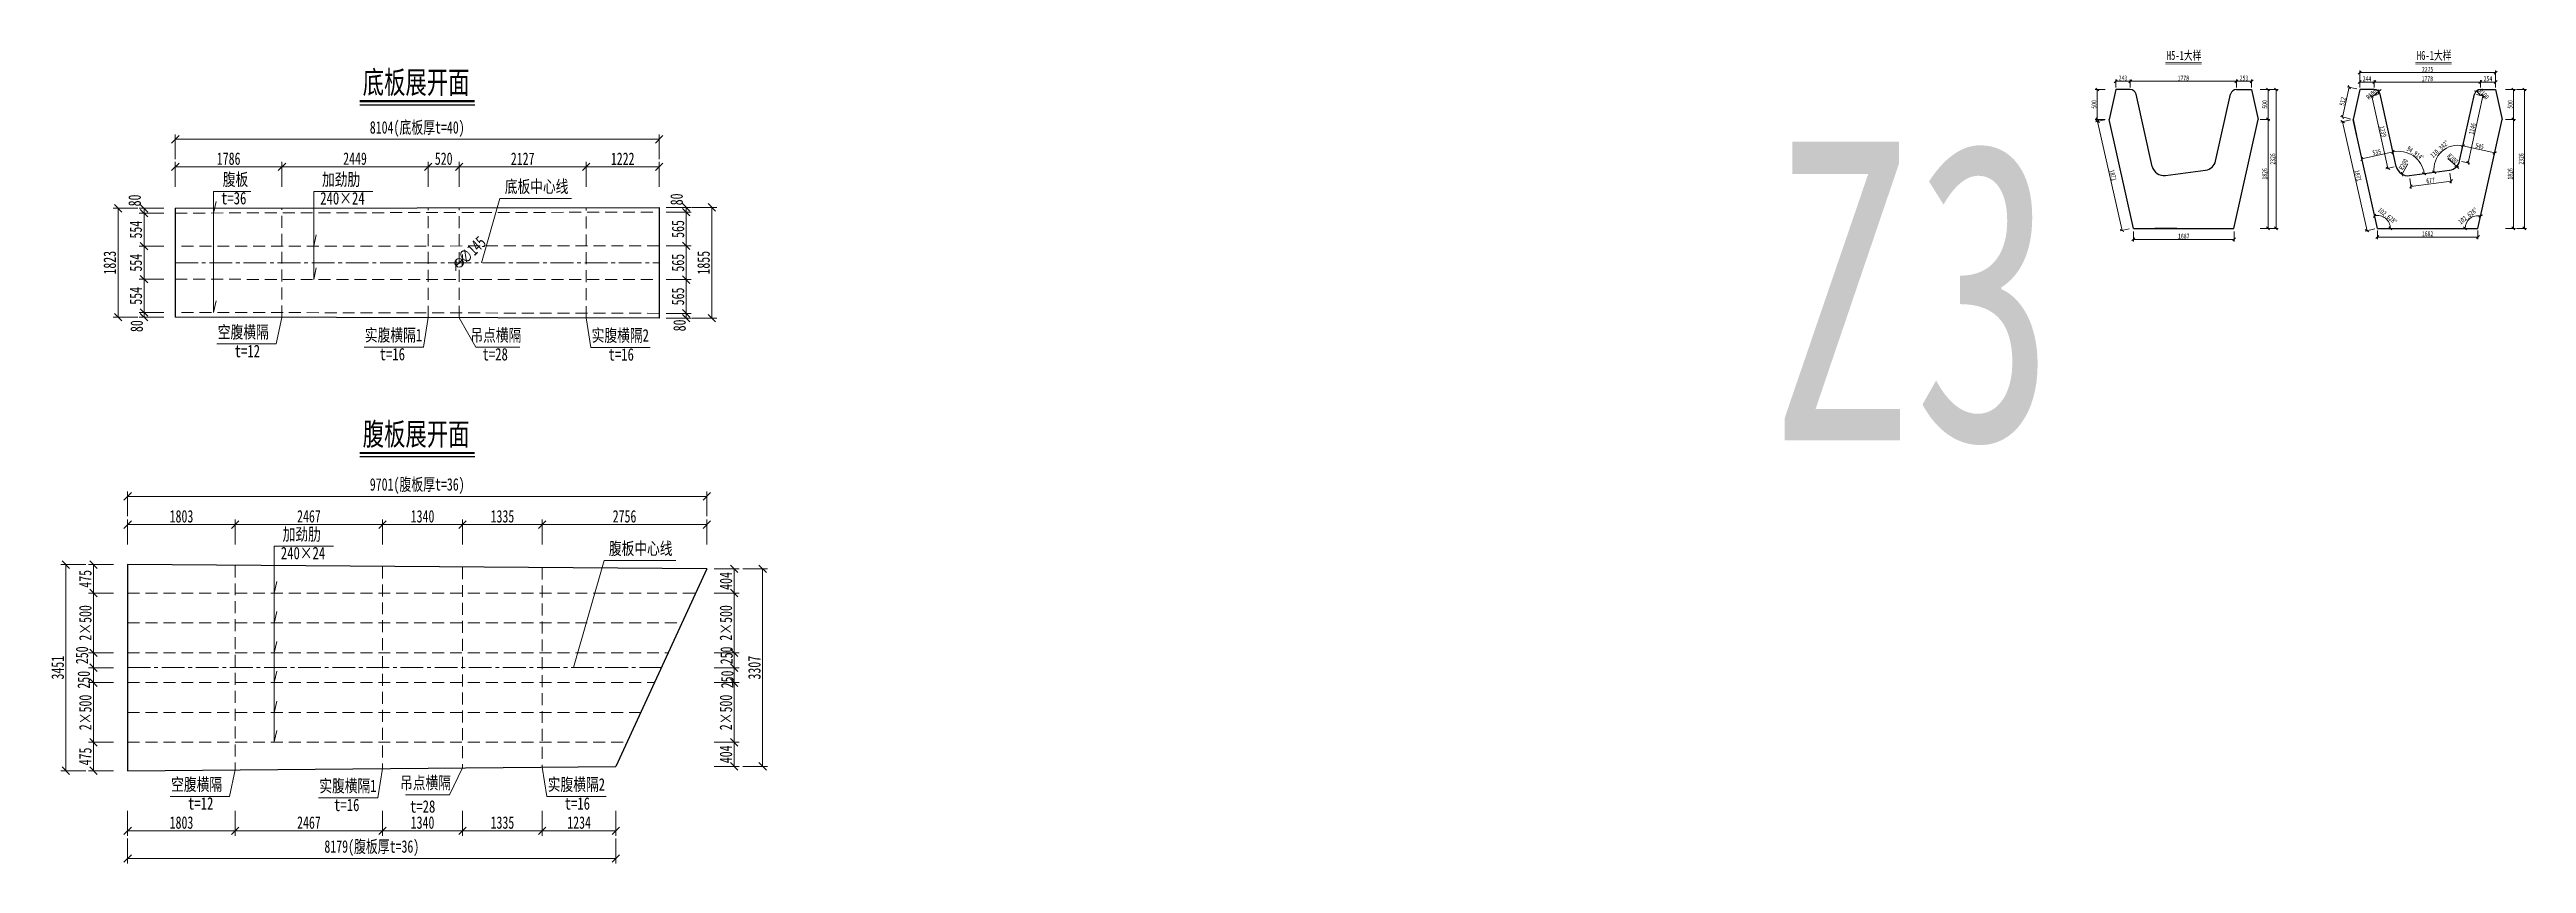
# Model space of a CAD drawing. Header units: millimetres. Extents: x -411717 to -116098, y 0 to 693159.
# Drawn here: x -208038 to -166549, y 283672 to 297303 of the extents above; entities that cross this region are included whole.
import ezdxf
from ezdxf.enums import TextEntityAlignment as Align

# ---------------------------------------------------------------- set-up
doc = ezdxf.new("R2010")
doc.units = ezdxf.units.MM
doc.header["$LTSCALE"] = 2
doc.header["$PDMODE"] = 3
doc.header["$PDSIZE"] = -10
doc.linetypes.add('CENTER2', pattern=[28.575, 19.05, -3.175, 3.175, -3.175])
doc.linetypes.add('DASHED', pattern=[0.75, 0.5, -0.25])
doc.layers.get('Defpoints').update_dxf_attribs({"color": 8, "lineweight": 9})
for name, color, linetype, lineweight in [('中心线', 7, 'CENTER2', 15), ('加粗线', 6, 'Continuous', 25), ('标注', 4, 'Continuous', 13), ('标注线及字体', 2, 'Continuous', 15), ('细线', 4, 'Continuous', 15), ('虚线', 4, 'DASHED', 15), ('钢板粗线', 1, 'Continuous', 25)]:
    doc.layers.add(name, color=color, linetype=linetype, lineweight=lineweight)
doc.styles.add('111', font='仿宋_GB2312.ttf', dxfattribs={"width": 0.7})
doc.styles.add('BM_Anno', font='仿宋_GB2312.ttf', dxfattribs={"width": 0.85})
doc.styles.get("Standard").update_dxf_attribs({"font": '仿宋_GB2312.ttf'})
doc.dimstyles.new('200', dxfattribs={"dimscale": 0, "dimtxt": 2.5, "dimasz": 1.5, "dimexe": 1, "dimexo": 1, "dimgap": 0.4, "dimtad": 1, "dimdec": 0, "dimdsep": 46, "dimtxsty": '111', "dimblk": 'OBLIQUE', "dimcen": 0, "dimclrd": 256, "dimclre": 256, "dimclrt": 256, "dimadec": 1, "dimazin": 2, "dimtfac": 1, "dimtdec": 0, "dimtmove": 2, "dimatfit": 3, "dimfxl": 4, "dimfxlon": 1, "dimtolj": 1, "dimlwd": -1, "dimlwe": -1, "dimarcsym": 0})

msp = doc.modelspace()

# ---------------------------------------------------------------- texts
at = {"width": 0.7}
for s, p in [('H5-1大样', (-172573, 297130.7)), ('H6-1大样', (-168384.8, 297130.7))]:
    msp.add_text(s, height=150, dxfattribs=at).set_placement(p)
at = {"layer": 'Defpoints', "width": 0.7}
msp.add_text('Z3', height=5000, dxfattribs=at).set_placement((-179199, 290760.8))
at = {"layer": '标注', "linetype": 'DASHED', "style": 'BM_Anno', "width": 0.75}
for s, p in [('腹板', (-205136.8, 294961)), ('加劲肋', (-203474.6, 294960.6)), ('底板中心线', (-200412.7, 294842.4)), ('t=36', (-205166.3, 294647.8)), ('240×24', (-203504, 294645.4)), ('空腹横隔', (-205219.6, 292406.5)), ('实腹横隔1', (-202755.8, 292354.9)), ('吊点横隔', (-200989.2, 292352.7)), ('实腹横隔2', (-198957, 292349.7)), ('t=12', (-204937.3, 292087.7)), ('t=16', (-202509.3, 292036.1)), ('t=28', (-200786, 292033.9)), ('t=16', (-198674.8, 292030.8)), ('加劲肋', (-204134.4, 289019.1)), ('240×24', (-204163.9, 288703.9)), ('腹板中心线', (-198668.5, 288780.5)), ('空腹横隔', (-206001.1, 284830.6)), ('实腹横隔1', (-203519.3, 284805.5)), ('吊点横隔', (-202167.3, 284856.5)), ('实腹横隔2', (-199692.5, 284829.1)), ('t=12', (-205718.8, 284511.7)), ('t=16', (-203272.8, 284486.7)), ('t=28', (-202001.2, 284460.2)), ('t=16', (-199410.3, 284510.2))]:
    msp.add_text(s, height=208.33, dxfattribs=at).set_placement(p, align=Align.BOTTOM_LEFT)
at = {"layer": '标注线及字体', "color": 0, "style": '111', "width": 0.7}
for s, p in [('底板展开面', (-201898, 296761.8)), ('腹板展开面', (-201898, 290870.3))]:
    msp.add_text(s, height=375, dxfattribs=at).set_placement(p, align=Align.MIDDLE)

# ---------------------------------------------------------------- blocks, each defined once
blk = doc.blocks.new('_Oblique')
at = {"color": 0, "linetype": 'ByBlock', "lineweight": -2}
blk.add_line((-0.5, -0.5), (0.5, 0.5), dxfattribs=at)
blk = doc.blocks.new('*D1779')
at = {"layer": 'Defpoints', "color": 0, "transparency": 16777216}
for p in [(-204927, 289347), (-206730, 288677), (-204927, 288664)]:
    blk.add_point(p, dxfattribs=at)
at = {"layer": '标注', "transparency": 16777216}
for p, q in [((-206730, 289014), (-206730, 289431)), ((-206730, 289347), (-204927, 289347)), ((-204927, 289014), (-204927, 289431))]:
    blk.add_line(p, q, dxfattribs=at)
at = {"layer": '标注', "transparency": 16777216, "xscale": 125, "yscale": 125, "zscale": 125, "rotation": 180}
blk.add_blockref('_Oblique', (-206730, 289347), dxfattribs=at)
at = {"layer": '标注', "transparency": 16777216, "xscale": 125, "yscale": 125, "zscale": 125}
blk.add_blockref('_Oblique', (-204927, 289347), dxfattribs=at)
at = {"layer": '标注', "transparency": 16777216, "insert": (-205828, 289485), "char_height": 208.3, "attachment_point": 5, "style": '111'}
blk.add_mtext('\\A1;1803', dxfattribs=at)
blk = doc.blocks.new('*D1781')
at = {"layer": 'Defpoints', "color": 0, "transparency": 16777216}
for p in [(-201120, 289347), (-202460, 288645), (-201120, 288635)]:
    blk.add_point(p, dxfattribs=at)
at = {"layer": '标注', "transparency": 16777216}
for p, q in [((-202460, 289014), (-202460, 289431)), ((-202460, 289347), (-201120, 289347)), ((-201120, 289014), (-201120, 289431))]:
    blk.add_line(p, q, dxfattribs=at)
at = {"layer": '标注', "transparency": 16777216, "xscale": 125, "yscale": 125, "zscale": 125, "rotation": 180}
blk.add_blockref('_Oblique', (-202460, 289347), dxfattribs=at)
at = {"layer": '标注', "transparency": 16777216, "xscale": 125, "yscale": 125, "zscale": 125}
blk.add_blockref('_Oblique', (-201120, 289347), dxfattribs=at)
at = {"layer": '标注', "transparency": 16777216, "insert": (-201790, 289485), "char_height": 208.3, "attachment_point": 5, "style": '111'}
blk.add_mtext('\\A1;1340', dxfattribs=at)
blk = doc.blocks.new('*D1782')
at = {"layer": 'Defpoints', "color": 0, "transparency": 16777216}
for p in [(-199785, 289347), (-201120, 288635), (-199785, 288625)]:
    blk.add_point(p, dxfattribs=at)
at = {"layer": '标注', "transparency": 16777216}
for p, q in [((-201120, 289014), (-201120, 289431)), ((-201120, 289347), (-199785, 289347)), ((-199785, 289014), (-199785, 289431))]:
    blk.add_line(p, q, dxfattribs=at)
at = {"layer": '标注', "transparency": 16777216, "xscale": 125, "yscale": 125, "zscale": 125, "rotation": 180}
blk.add_blockref('_Oblique', (-201120, 289347), dxfattribs=at)
at = {"layer": '标注', "transparency": 16777216, "xscale": 125, "yscale": 125, "zscale": 125}
blk.add_blockref('_Oblique', (-199785, 289347), dxfattribs=at)
at = {"layer": '标注', "transparency": 16777216, "insert": (-200452, 289485), "char_height": 208.3, "attachment_point": 5, "style": '111'}
blk.add_mtext('\\A1;1335', dxfattribs=at)
blk = doc.blocks.new('*D1783')
at = {"layer": 'Defpoints', "color": 0, "transparency": 16777216}
for p in [(-197029, 289347), (-199785, 288625), (-197029, 288605)]:
    blk.add_point(p, dxfattribs=at)
at = {"layer": '标注', "transparency": 16777216}
for p, q in [((-199785, 289014), (-199785, 289431)), ((-199785, 289347), (-197029, 289347)), ((-197029, 289014), (-197029, 289431))]:
    blk.add_line(p, q, dxfattribs=at)
at = {"layer": '标注', "transparency": 16777216, "xscale": 125, "yscale": 125, "zscale": 125, "rotation": 180}
blk.add_blockref('_Oblique', (-199785, 289347), dxfattribs=at)
at = {"layer": '标注', "transparency": 16777216, "xscale": 125, "yscale": 125, "zscale": 125}
blk.add_blockref('_Oblique', (-197029, 289347), dxfattribs=at)
at = {"layer": '标注', "transparency": 16777216, "insert": (-198407, 289485), "char_height": 208.3, "attachment_point": 5, "style": '111'}
blk.add_mtext('\\A1;2756', dxfattribs=at)
blk = doc.blocks.new('*D1784')
at = {"layer": 'Defpoints', "color": 0, "transparency": 16777216}
for p in [(-206730, 289820), (-206730, 288677), (-197029, 288605)]:
    blk.add_point(p, dxfattribs=at)
at = {"layer": '标注', "transparency": 16777216}
for p, q in [((-206730, 289487), (-206730, 289903)), ((-197029, 289820), (-206730, 289820)), ((-197029, 289487), (-197029, 289903))]:
    blk.add_line(p, q, dxfattribs=at)
at = {"layer": '标注', "transparency": 16777216, "xscale": 125, "yscale": 125, "zscale": 125, "rotation": 180}
blk.add_blockref('_Oblique', (-206730, 289820), dxfattribs=at)
at = {"layer": '标注', "transparency": 16777216, "xscale": 125, "yscale": 125, "zscale": 125}
blk.add_blockref('_Oblique', (-197029, 289820), dxfattribs=at)
at = {"layer": '标注', "transparency": 16777216, "insert": (-201879, 289993), "char_height": 208.33, "attachment_point": 5, "style": '111'}
blk.add_mtext('\\A1;9701(腹板厚t=36)', dxfattribs=at)
blk = doc.blocks.new('*D1785')
at = {"layer": 'Defpoints', "color": 0, "transparency": 16777216}
for p in [(-206730, 288201), (-207301, 287201), (-206730, 287201)]:
    blk.add_point(p, dxfattribs=at)
at = {"layer": '标注', "transparency": 16777216}
for p, q in [((-206967, 288201), (-207384, 288201)), ((-207301, 288201), (-207301, 287201)), ((-206967, 287201), (-207384, 287201))]:
    blk.add_line(p, q, dxfattribs=at)
at = {"layer": '标注', "transparency": 16777216, "xscale": 125, "yscale": 125, "zscale": 125}
for p, rotation in [((-207301, 288201), 90), ((-207301, 287201), 270)]:
    blk.add_blockref('_Oblique', p, dxfattribs=dict(at, rotation=rotation))
at = {"layer": '标注', "transparency": 16777216, "insert": (-207438, 287701), "char_height": 208.3, "attachment_point": 5, "rotation": 90, "style": '111'}
blk.add_mtext('\\A1;2×500', dxfattribs=at)
blk = doc.blocks.new('*D1786')
at = {"layer": 'Defpoints', "color": 0, "transparency": 16777216}
for p in [(-206726, 288677), (-207301, 288201), (-206726, 288201)]:
    blk.add_point(p, dxfattribs=at)
at = {"layer": '标注', "transparency": 16777216}
for p, q in [((-206967, 288677), (-207384, 288677)), ((-207301, 288677), (-207301, 288201)), ((-206967, 288201), (-207384, 288201))]:
    blk.add_line(p, q, dxfattribs=at)
at = {"layer": '标注', "transparency": 16777216, "xscale": 125, "yscale": 125, "zscale": 125}
for p, rotation in [((-207301, 288677), 90), ((-207301, 288201), 270)]:
    blk.add_blockref('_Oblique', p, dxfattribs=dict(at, rotation=rotation))
at = {"layer": '标注', "transparency": 16777216, "insert": (-207438, 288439), "char_height": 208.3, "attachment_point": 5, "rotation": 90, "style": '111'}
blk.add_mtext('\\A1;475', dxfattribs=at)
blk = doc.blocks.new('*D1787')
at = {"layer": 'Defpoints', "color": 0, "transparency": 16777216}
for p in [(-206730, 287201), (-207301, 286951), (-206730, 286951)]:
    blk.add_point(p, dxfattribs=at)
at = {"layer": '标注', "transparency": 16777216}
for p, q in [((-206967, 287201), (-207384, 287201)), ((-207301, 287201), (-207301, 286951)), ((-206967, 286951), (-207384, 286951))]:
    blk.add_line(p, q, dxfattribs=at)
at = {"layer": '标注', "transparency": 16777216, "xscale": 125, "yscale": 125, "zscale": 125}
for p, rotation in [((-207301, 287201), 90), ((-207301, 286951), 270)]:
    blk.add_blockref('_Oblique', p, dxfattribs=dict(at, rotation=rotation))
at = {"layer": '标注', "transparency": 16777216, "insert": (-207494, 287159), "char_height": 208.3, "attachment_point": 5, "rotation": 90, "style": '111'}
blk.add_mtext('\\A1;250', dxfattribs=at)
blk = doc.blocks.new('*D1788')
at = {"layer": 'Defpoints', "color": 0, "transparency": 16777216}
for p in [(-207301, 286701), (-206730, 286951), (-206730, 286701)]:
    blk.add_point(p, dxfattribs=at)
at = {"layer": '标注', "transparency": 16777216}
for p, q in [((-206967, 286951), (-207384, 286951)), ((-206967, 286701), (-207384, 286701)), ((-207301, 286951), (-207301, 286701))]:
    blk.add_line(p, q, dxfattribs=at)
at = {"layer": '标注', "transparency": 16777216, "xscale": 125, "yscale": 125, "zscale": 125}
for p, rotation in [((-207301, 286951), 90), ((-207301, 286701), 270)]:
    blk.add_blockref('_Oblique', p, dxfattribs=dict(at, rotation=rotation))
at = {"layer": '标注', "transparency": 16777216, "insert": (-207464, 286749), "char_height": 208.3, "attachment_point": 5, "rotation": 90, "style": '111'}
blk.add_mtext('\\A1;250', dxfattribs=at)
blk = doc.blocks.new('*D1789')
at = {"layer": 'Defpoints', "color": 0, "transparency": 16777216}
for p in [(-206730, 286701), (-207301, 285701), (-206730, 285701)]:
    blk.add_point(p, dxfattribs=at)
at = {"layer": '标注', "transparency": 16777216}
for p, q in [((-206967, 286701), (-207384, 286701)), ((-207301, 286701), (-207301, 285701)), ((-206967, 285701), (-207384, 285701))]:
    blk.add_line(p, q, dxfattribs=at)
at = {"layer": '标注', "transparency": 16777216, "xscale": 125, "yscale": 125, "zscale": 125}
for p, rotation in [((-207301, 286701), 90), ((-207301, 285701), 270)]:
    blk.add_blockref('_Oblique', p, dxfattribs=dict(at, rotation=rotation))
at = {"layer": '标注', "transparency": 16777216, "insert": (-207438, 286201), "char_height": 208.3, "attachment_point": 5, "rotation": 90, "style": '111'}
blk.add_mtext('\\A1;2×500', dxfattribs=at)
blk = doc.blocks.new('*D1790')
at = {"layer": 'Defpoints', "color": 0, "transparency": 16777216}
for p in [(-206730, 285701), (-207301, 285226), (-206726, 285226)]:
    blk.add_point(p, dxfattribs=at)
at = {"layer": '标注', "transparency": 16777216}
for p, q in [((-206967, 285701), (-207384, 285701)), ((-207301, 285701), (-207301, 285226)), ((-206967, 285226), (-207384, 285226))]:
    blk.add_line(p, q, dxfattribs=at)
at = {"layer": '标注', "transparency": 16777216, "xscale": 125, "yscale": 125, "zscale": 125}
for p, rotation in [((-207301, 285701), 90), ((-207301, 285226), 270)]:
    blk.add_blockref('_Oblique', p, dxfattribs=dict(at, rotation=rotation))
at = {"layer": '标注', "transparency": 16777216, "insert": (-207438, 285464), "char_height": 208.3, "attachment_point": 5, "rotation": 90, "style": '111'}
blk.add_mtext('\\A1;475', dxfattribs=at)
blk = doc.blocks.new('*D1791')
at = {"layer": 'Defpoints', "color": 0, "transparency": 16777216}
for p in [(-206730, 288677), (-207764, 285226), (-206730, 285226)]:
    blk.add_point(p, dxfattribs=at)
at = {"layer": '标注', "transparency": 16777216}
for p, q in [((-207430, 288677), (-207847, 288677)), ((-207764, 288677), (-207764, 285226)), ((-207430, 285226), (-207847, 285226))]:
    blk.add_line(p, q, dxfattribs=at)
at = {"layer": '标注', "transparency": 16777216, "xscale": 125, "yscale": 125, "zscale": 125}
for p, rotation in [((-207764, 288677), 90), ((-207764, 285226), 270)]:
    blk.add_blockref('_Oblique', p, dxfattribs=dict(at, rotation=rotation))
at = {"layer": '标注', "transparency": 16777216, "insert": (-207901, 286951), "char_height": 208.3, "attachment_point": 5, "rotation": 90, "style": '111'}
blk.add_mtext('\\A1;3451', dxfattribs=at)
blk = doc.blocks.new('*D1792')
at = {"layer": 'Defpoints', "color": 0, "transparency": 16777216}
for p in [(-197029, 288605), (-197215, 288201), (-196570, 288201)]:
    blk.add_point(p, dxfattribs=at)
at = {"layer": '标注', "transparency": 16777216}
for p, q in [((-196904, 288605), (-196487, 288605)), ((-196570, 288605), (-196570, 288201)), ((-196904, 288201), (-196487, 288201))]:
    blk.add_line(p, q, dxfattribs=at)
at = {"layer": '标注', "transparency": 16777216, "xscale": 125, "yscale": 125, "zscale": 125}
for p, rotation in [((-196570, 288605), 90), ((-196570, 288201), 270)]:
    blk.add_blockref('_Oblique', p, dxfattribs=dict(at, rotation=rotation))
at = {"layer": '标注', "transparency": 16777216, "insert": (-196708, 288403), "char_height": 208.3, "attachment_point": 5, "rotation": 90, "style": '111'}
blk.add_mtext('\\A1;404', dxfattribs=at)
blk = doc.blocks.new('*D1793')
at = {"layer": 'Defpoints', "color": 0, "transparency": 16777216}
for p in [(-197215, 288201), (-197675, 287201), (-196570, 287201)]:
    blk.add_point(p, dxfattribs=at)
at = {"layer": '标注', "transparency": 16777216}
for p, q in [((-196904, 288201), (-196487, 288201)), ((-196570, 288201), (-196570, 287201)), ((-196904, 287201), (-196487, 287201))]:
    blk.add_line(p, q, dxfattribs=at)
at = {"layer": '标注', "transparency": 16777216, "xscale": 125, "yscale": 125, "zscale": 125}
for p, rotation in [((-196570, 288201), 90), ((-196570, 287201), 270)]:
    blk.add_blockref('_Oblique', p, dxfattribs=dict(at, rotation=rotation))
at = {"layer": '标注', "transparency": 16777216, "insert": (-196708, 287701), "char_height": 208.3, "attachment_point": 5, "rotation": 90, "style": '111'}
blk.add_mtext('\\A1;2×500', dxfattribs=at)
blk = doc.blocks.new('*D1794')
at = {"layer": 'Defpoints', "color": 0, "transparency": 16777216}
for p in [(-197675, 287201), (-197790, 286951), (-196570, 286951)]:
    blk.add_point(p, dxfattribs=at)
at = {"layer": '标注', "transparency": 16777216}
for p, q in [((-196904, 287201), (-196487, 287201)), ((-196570, 287201), (-196570, 287326)), ((-196570, 287201), (-196570, 286951)), ((-196904, 286951), (-196487, 286951)), ((-196570, 286951), (-196570, 286826))]:
    blk.add_line(p, q, dxfattribs=at)
at = {"layer": '标注', "transparency": 16777216, "xscale": 125, "yscale": 125, "zscale": 125}
for p, rotation in [((-196570, 287201), 270), ((-196570, 286951), 90)]:
    blk.add_blockref('_Oblique', p, dxfattribs=dict(at, rotation=rotation))
at = {"layer": '标注', "transparency": 16777216, "insert": (-196697, 287156), "char_height": 208.3, "attachment_point": 5, "rotation": 90, "style": '111'}
blk.add_mtext('\\A1;250', dxfattribs=at)
blk = doc.blocks.new('*D1795')
at = {"layer": 'Defpoints', "color": 0, "transparency": 16777216}
for p in [(-197905, 286701), (-197790, 286951), (-196570, 286701)]:
    blk.add_point(p, dxfattribs=at)
at = {"layer": '标注', "transparency": 16777216}
for p, q in [((-196904, 286951), (-196487, 286951)), ((-196904, 286701), (-196487, 286701)), ((-196570, 286951), (-196570, 287076)), ((-196570, 286951), (-196570, 286701)), ((-196570, 286701), (-196570, 286576))]:
    blk.add_line(p, q, dxfattribs=at)
at = {"layer": '标注', "transparency": 16777216, "xscale": 125, "yscale": 125, "zscale": 125}
for p, rotation in [((-196570, 286951), 270), ((-196570, 286701), 90)]:
    blk.add_blockref('_Oblique', p, dxfattribs=dict(at, rotation=rotation))
at = {"layer": '标注', "transparency": 16777216, "insert": (-196685, 286755), "char_height": 208.3, "attachment_point": 5, "rotation": 90, "style": '111'}
blk.add_mtext('\\A1;250', dxfattribs=at)
blk = doc.blocks.new('*D1796')
at = {"layer": 'Defpoints', "color": 0, "transparency": 16777216}
for p in [(-197905, 286701), (-198365, 285701), (-196570, 285701)]:
    blk.add_point(p, dxfattribs=at)
at = {"layer": '标注', "transparency": 16777216}
for p, q in [((-196904, 286701), (-196487, 286701)), ((-196570, 286701), (-196570, 285701)), ((-196904, 285701), (-196487, 285701))]:
    blk.add_line(p, q, dxfattribs=at)
at = {"layer": '标注', "transparency": 16777216, "xscale": 125, "yscale": 125, "zscale": 125}
for p, rotation in [((-196570, 286701), 90), ((-196570, 285701), 270)]:
    blk.add_blockref('_Oblique', p, dxfattribs=dict(at, rotation=rotation))
at = {"layer": '标注', "transparency": 16777216, "insert": (-196708, 286201), "char_height": 208.3, "attachment_point": 5, "rotation": 90, "style": '111'}
blk.add_mtext('\\A1;2×500', dxfattribs=at)
blk = doc.blocks.new('*D1797')
at = {"layer": 'Defpoints', "color": 0, "transparency": 16777216}
for p in [(-198365, 285701), (-198551, 285298), (-196570, 285298)]:
    blk.add_point(p, dxfattribs=at)
at = {"layer": '标注', "transparency": 16777216}
for p, q in [((-196904, 285701), (-196487, 285701)), ((-196570, 285701), (-196570, 285298)), ((-196904, 285298), (-196487, 285298))]:
    blk.add_line(p, q, dxfattribs=at)
at = {"layer": '标注', "transparency": 16777216, "xscale": 125, "yscale": 125, "zscale": 125}
for p, rotation in [((-196570, 285701), 90), ((-196570, 285298), 270)]:
    blk.add_blockref('_Oblique', p, dxfattribs=dict(at, rotation=rotation))
at = {"layer": '标注', "transparency": 16777216, "insert": (-196708, 285500), "char_height": 208.3, "attachment_point": 5, "rotation": 90, "style": '111'}
blk.add_mtext('\\A1;404', dxfattribs=at)
blk = doc.blocks.new('*D1798')
at = {"layer": 'Defpoints', "color": 0, "transparency": 16777216}
for p in [(-197029, 288605), (-196094, 288605), (-198551, 285298)]:
    blk.add_point(p, dxfattribs=at)
at = {"layer": '标注', "transparency": 16777216}
for p, q in [((-196427, 288605), (-196010, 288605)), ((-196094, 285298), (-196094, 288605)), ((-196427, 285298), (-196010, 285298))]:
    blk.add_line(p, q, dxfattribs=at)
at = {"layer": '标注', "transparency": 16777216, "xscale": 125, "yscale": 125, "zscale": 125}
for p, rotation in [((-196094, 288605), 90), ((-196094, 285298), 270)]:
    blk.add_blockref('_Oblique', p, dxfattribs=dict(at, rotation=rotation))
at = {"layer": '标注', "transparency": 16777216, "insert": (-196231, 286951), "char_height": 208.3, "attachment_point": 5, "rotation": 90, "style": '111'}
blk.add_mtext('\\A1;3307', dxfattribs=at)
blk = doc.blocks.new('*D1799')
at = {"layer": 'Defpoints', "color": 0, "transparency": 16777216}
for p in [(-204927, 285242), (-202460, 285264), (-202460, 284219)]:
    blk.add_point(p, dxfattribs=at)
at = {"layer": '标注', "transparency": 16777216}
for p, q in [((-204927, 284552), (-204927, 284135)), ((-204927, 284219), (-202460, 284219)), ((-202460, 284552), (-202460, 284135))]:
    blk.add_line(p, q, dxfattribs=at)
at = {"layer": '标注', "transparency": 16777216, "xscale": 125, "yscale": 125, "zscale": 125, "rotation": 180}
blk.add_blockref('_Oblique', (-204927, 284219), dxfattribs=at)
at = {"layer": '标注', "transparency": 16777216, "xscale": 125, "yscale": 125, "zscale": 125}
blk.add_blockref('_Oblique', (-202460, 284219), dxfattribs=at)
at = {"layer": '标注', "transparency": 16777216, "insert": (-203693, 284356), "char_height": 208.3, "attachment_point": 5, "style": '111'}
blk.add_mtext('\\A1;2467', dxfattribs=at)
blk = doc.blocks.new('*D1800')
at = {"layer": 'Defpoints', "color": 0, "transparency": 16777216}
for p in [(-206730, 285451), (-204927, 285451), (-206730, 284219)]:
    blk.add_point(p, dxfattribs=at)
at = {"layer": '标注', "transparency": 16777216}
for p, q in [((-206730, 284552), (-206730, 284135)), ((-204927, 284219), (-206730, 284219)), ((-204927, 284552), (-204927, 284135))]:
    blk.add_line(p, q, dxfattribs=at)
at = {"layer": '标注', "transparency": 16777216, "xscale": 125, "yscale": 125, "zscale": 125, "rotation": 180}
blk.add_blockref('_Oblique', (-206730, 284219), dxfattribs=at)
at = {"layer": '标注', "transparency": 16777216, "xscale": 125, "yscale": 125, "zscale": 125}
blk.add_blockref('_Oblique', (-204927, 284219), dxfattribs=at)
at = {"layer": '标注', "transparency": 16777216, "insert": (-205828, 284356), "char_height": 208.3, "attachment_point": 5, "style": '111'}
blk.add_mtext('\\A1;1803', dxfattribs=at)
blk = doc.blocks.new('*D1801')
at = {"layer": 'Defpoints', "color": 0, "transparency": 16777216}
for p in [(-202460, 285264), (-201120, 285275), (-201120, 284219)]:
    blk.add_point(p, dxfattribs=at)
at = {"layer": '标注', "transparency": 16777216}
for p, q in [((-202460, 284552), (-202460, 284135)), ((-202460, 284219), (-201120, 284219)), ((-201120, 284552), (-201120, 284135))]:
    blk.add_line(p, q, dxfattribs=at)
at = {"layer": '标注', "transparency": 16777216, "xscale": 125, "yscale": 125, "zscale": 125, "rotation": 180}
blk.add_blockref('_Oblique', (-202460, 284219), dxfattribs=at)
at = {"layer": '标注', "transparency": 16777216, "xscale": 125, "yscale": 125, "zscale": 125}
blk.add_blockref('_Oblique', (-201120, 284219), dxfattribs=at)
at = {"layer": '标注', "transparency": 16777216, "insert": (-201790, 284356), "char_height": 208.3, "attachment_point": 5, "style": '111'}
blk.add_mtext('\\A1;1340', dxfattribs=at)
blk = doc.blocks.new('*D1802')
at = {"layer": 'Defpoints', "color": 0, "transparency": 16777216}
for p in [(-201120, 285275), (-199785, 285287), (-199785, 284219)]:
    blk.add_point(p, dxfattribs=at)
at = {"layer": '标注', "transparency": 16777216}
for p, q in [((-201120, 284552), (-201120, 284135)), ((-201120, 284219), (-199785, 284219)), ((-199785, 284552), (-199785, 284135))]:
    blk.add_line(p, q, dxfattribs=at)
at = {"layer": '标注', "transparency": 16777216, "xscale": 125, "yscale": 125, "zscale": 125, "rotation": 180}
blk.add_blockref('_Oblique', (-201120, 284219), dxfattribs=at)
at = {"layer": '标注', "transparency": 16777216, "xscale": 125, "yscale": 125, "zscale": 125}
blk.add_blockref('_Oblique', (-199785, 284219), dxfattribs=at)
at = {"layer": '标注', "transparency": 16777216, "insert": (-200452, 284356), "char_height": 208.3, "attachment_point": 5, "style": '111'}
blk.add_mtext('\\A1;1335', dxfattribs=at)
blk = doc.blocks.new('*D1803')
at = {"layer": 'Defpoints', "color": 0, "transparency": 16777216}
for p in [(-199785, 285287), (-198551, 285298), (-198551, 284219)]:
    blk.add_point(p, dxfattribs=at)
at = {"layer": '标注', "transparency": 16777216}
for p, q in [((-199785, 284552), (-199785, 284135)), ((-199785, 284219), (-198551, 284219)), ((-198551, 284552), (-198551, 284135))]:
    blk.add_line(p, q, dxfattribs=at)
at = {"layer": '标注', "transparency": 16777216, "xscale": 125, "yscale": 125, "zscale": 125, "rotation": 180}
blk.add_blockref('_Oblique', (-199785, 284219), dxfattribs=at)
at = {"layer": '标注', "transparency": 16777216, "xscale": 125, "yscale": 125, "zscale": 125}
blk.add_blockref('_Oblique', (-198551, 284219), dxfattribs=at)
at = {"layer": '标注', "transparency": 16777216, "insert": (-199168, 284356), "char_height": 208.3, "attachment_point": 5, "style": '111'}
blk.add_mtext('\\A1;1234', dxfattribs=at)
blk = doc.blocks.new('*D1804')
at = {"layer": 'Defpoints', "color": 0, "transparency": 16777216}
for p in [(-206730, 285226), (-198551, 285298), (-198551, 283756)]:
    blk.add_point(p, dxfattribs=at)
at = {"layer": '标注', "transparency": 16777216}
for p, q in [((-206730, 284089), (-206730, 283672)), ((-198551, 284089), (-198551, 283672)), ((-206730, 283756), (-198551, 283756))]:
    blk.add_line(p, q, dxfattribs=at)
at = {"layer": '标注', "transparency": 16777216, "xscale": 125, "yscale": 125, "zscale": 125, "rotation": 180}
blk.add_blockref('_Oblique', (-206730, 283756), dxfattribs=at)
at = {"layer": '标注', "transparency": 16777216, "xscale": 125, "yscale": 125, "zscale": 125}
blk.add_blockref('_Oblique', (-198551, 283756), dxfattribs=at)
at = {"layer": '标注', "transparency": 16777216, "insert": (-202640, 283929), "char_height": 208.33, "attachment_point": 5, "style": '111'}
blk.add_mtext('\\A1;8179(腹板厚t=36)', dxfattribs=at)
blk = doc.blocks.new('*D1623')
at = {"layer": 'Defpoints', "color": 0, "transparency": 16777216}
for p in [(-173132, 294308), (-171445, 294329), (-173132, 294123)]:
    blk.add_point(p, dxfattribs=at)
at = {"layer": '标注', "transparency": 16777216}
for p, q in [((-173132, 294257), (-173132, 294090)), ((-171445, 294257), (-171445, 294090)), ((-171445, 294123), (-173132, 294123))]:
    blk.add_line(p, q, dxfattribs=at)
at = {"layer": '标注', "transparency": 16777216, "xscale": 49.99999999999987, "yscale": 49.99999999999987, "zscale": 49.99999999999987, "rotation": 180}
blk.add_blockref('_Oblique', (-173132, 294123), dxfattribs=at)
at = {"layer": '标注', "transparency": 16777216, "xscale": 49.99999999999987, "yscale": 49.99999999999987, "zscale": 49.99999999999987}
blk.add_blockref('_Oblique', (-171445, 294123), dxfattribs=at)
at = {"layer": '标注', "transparency": 16777216, "insert": (-172289, 294178), "char_height": 83.3, "attachment_point": 5, "style": '111'}
blk.add_mtext('\\A1;1687', dxfattribs=at)
blk = doc.blocks.new('*D1624')
at = {"layer": 'Defpoints', "color": 0, "transparency": 16777216}
for p in [(-173732, 296099), (-173578, 296134), (-173169, 294308)]:
    blk.add_point(p, dxfattribs=at)
at = {"layer": '标注', "transparency": 16777216}
for p, q in [((-173611, 296126), (-173765, 296092)), ((-173323, 294273), (-173732, 296099)), ((-173201, 294300), (-173356, 294266))]:
    blk.add_line(p, q, dxfattribs=at)
at = {"layer": '标注', "transparency": 16777216, "xscale": 50.00000221247003, "yscale": 50.00000221247003, "zscale": 50.00000221247003}
for p, rotation in [((-173732, 296099), 102.6275889145998), ((-173323, 294273), 282.6275889145998)]:
    blk.add_blockref('_Oblique', p, dxfattribs=dict(at, rotation=rotation))
at = {"layer": '标注', "transparency": 16777216, "insert": (-173474, 295198), "char_height": 83.3, "attachment_point": 5, "rotation": 282.6276, "style": '111'}
blk.add_mtext('\\A1;1871', dxfattribs=at)
blk = doc.blocks.new('*D1625')
at = {"layer": 'Defpoints', "color": 0, "transparency": 16777216}
for p in [(-171367, 296134), (-170878, 296134), (-171450, 294308)]:
    blk.add_point(p, dxfattribs=at)
at = {"layer": '标注', "transparency": 16777216}
for p, q in [((-171012, 296134), (-170845, 296134)), ((-170878, 294308), (-170878, 296134)), ((-171012, 294308), (-170845, 294308))]:
    blk.add_line(p, q, dxfattribs=at)
at = {"layer": '标注', "transparency": 16777216, "xscale": 50.00000221247003, "yscale": 50.00000221247003, "zscale": 50.00000221247003}
for p, rotation in [((-170878, 296134), 90), ((-170878, 294308), 270)]:
    blk.add_blockref('_Oblique', p, dxfattribs=dict(at, rotation=rotation))
at = {"layer": '标注', "transparency": 16777216, "insert": (-170933, 295221), "char_height": 83.3, "attachment_point": 5, "rotation": 90, "style": '111'}
blk.add_mtext('\\A1;1826', dxfattribs=at)
blk = doc.blocks.new('*D1631')
at = {"layer": 'Defpoints', "color": 0, "transparency": 16777216}
for p in [(-171153, 296634), (-170878, 296634), (-171041, 296134)]:
    blk.add_point(p, dxfattribs=at)
at = {"layer": '标注', "transparency": 16777216}
for p, q in [((-171012, 296634), (-170845, 296634)), ((-170878, 296134), (-170878, 296634)), ((-171008, 296134), (-170845, 296134))]:
    blk.add_line(p, q, dxfattribs=at)
at = {"layer": '标注', "transparency": 16777216, "xscale": 50.00000221247003, "yscale": 50.00000221247003, "zscale": 50.00000221247003}
for p, rotation in [((-170878, 296634), 90), ((-170878, 296134), 270)]:
    blk.add_blockref('_Oblique', p, dxfattribs=dict(at, rotation=rotation))
at = {"layer": '标注', "transparency": 16777216, "insert": (-170933, 296384), "char_height": 83.3, "attachment_point": 5, "rotation": 90, "style": '111'}
blk.add_mtext('\\A1;500', dxfattribs=at)
blk = doc.blocks.new('*D1632')
at = {"layer": 'Defpoints', "color": 0, "transparency": 16777216}
for p in [(-173429, 296634), (-173739, 296134), (-173458, 296134)]:
    blk.add_point(p, dxfattribs=at)
at = {"layer": '标注', "transparency": 16777216}
for p, q in [((-173605, 296634), (-173772, 296634)), ((-173739, 296634), (-173739, 296134)), ((-173605, 296134), (-173772, 296134))]:
    blk.add_line(p, q, dxfattribs=at)
at = {"layer": '标注', "transparency": 16777216, "xscale": 50.00000221247003, "yscale": 50.00000221247003, "zscale": 50.00000221247003}
for p, rotation in [((-173739, 296634), 90), ((-173739, 296134), 270)]:
    blk.add_blockref('_Oblique', p, dxfattribs=dict(at, rotation=rotation))
at = {"layer": '标注', "transparency": 16777216, "insert": (-173794, 296384), "char_height": 83.3, "attachment_point": 5, "rotation": 90, "style": '111'}
blk.add_mtext('\\A1;500', dxfattribs=at)
blk = doc.blocks.new('*D1633')
at = {"layer": 'Defpoints', "color": 0, "transparency": 16777216}
for p in [(-173185, 296771), (-173429, 296634), (-173185, 296634)]:
    blk.add_point(p, dxfattribs=at)
at = {"layer": '标注', "transparency": 16777216}
for p, q in [((-173429, 296667), (-173429, 296804)), ((-173429, 296771), (-173185, 296771)), ((-173185, 296667), (-173185, 296804))]:
    blk.add_line(p, q, dxfattribs=at)
at = {"layer": '标注', "transparency": 16777216, "xscale": 50.00000221247003, "yscale": 50.00000221247003, "zscale": 50.00000221247003, "rotation": 180}
blk.add_blockref('_Oblique', (-173429, 296771), dxfattribs=at)
at = {"layer": '标注', "transparency": 16777216, "xscale": 50.00000221247003, "yscale": 50.00000221247003, "zscale": 50.00000221247003}
blk.add_blockref('_Oblique', (-173185, 296771), dxfattribs=at)
at = {"layer": '标注', "transparency": 16777216, "insert": (-173307, 296826), "char_height": 83.3, "attachment_point": 5, "style": '111'}
blk.add_mtext('\\A1;243', dxfattribs=at)
blk = doc.blocks.new('*D1634')
at = {"layer": 'Defpoints', "color": 0, "transparency": 16777216}
for p in [(-171407, 296771), (-171407, 296634), (-171153, 296634)]:
    blk.add_point(p, dxfattribs=at)
at = {"layer": '标注', "transparency": 16777216}
for p, q in [((-171407, 296667), (-171407, 296804)), ((-171153, 296771), (-171407, 296771)), ((-171153, 296667), (-171153, 296804))]:
    blk.add_line(p, q, dxfattribs=at)
at = {"layer": '标注', "transparency": 16777216, "xscale": 50.00000221247003, "yscale": 50.00000221247003, "zscale": 50.00000221247003, "rotation": 180}
blk.add_blockref('_Oblique', (-171407, 296771), dxfattribs=at)
at = {"layer": '标注', "transparency": 16777216, "xscale": 50.00000221247003, "yscale": 50.00000221247003, "zscale": 50.00000221247003}
blk.add_blockref('_Oblique', (-171153, 296771), dxfattribs=at)
at = {"layer": '标注', "transparency": 16777216, "insert": (-171280, 296826), "char_height": 83.3, "attachment_point": 5, "style": '111'}
blk.add_mtext('\\A1;253', dxfattribs=at)
blk = doc.blocks.new('*D1626')
at = {"layer": 'Defpoints', "color": 0, "transparency": 16777216}
for p in [(-171407, 296771), (-173185, 296634), (-171407, 296634)]:
    blk.add_point(p, dxfattribs=at)
at = {"layer": '标注', "transparency": 16777216}
for p, q in [((-173185, 296667), (-173185, 296804)), ((-173185, 296771), (-171407, 296771)), ((-171407, 296667), (-171407, 296804))]:
    blk.add_line(p, q, dxfattribs=at)
at = {"layer": '标注', "transparency": 16777216, "xscale": 50.00000221247004, "yscale": 50.00000221247004, "zscale": 50.00000221247004, "rotation": 180}
blk.add_blockref('_Oblique', (-173185, 296771), dxfattribs=at)
at = {"layer": '标注', "transparency": 16777216, "xscale": 50.00000221247004, "yscale": 50.00000221247004, "zscale": 50.00000221247004}
blk.add_blockref('_Oblique', (-171407, 296771), dxfattribs=at)
at = {"layer": '标注', "transparency": 16777216, "insert": (-172296, 296826), "char_height": 83.3, "attachment_point": 5, "style": '111'}
blk.add_mtext('\\A1;1778', dxfattribs=at)
blk = doc.blocks.new('*D1635')
at = {"layer": 'Defpoints', "color": 0, "transparency": 16777216}
for p in [(-169098, 296534), (-169023, 296599)]:
    blk.add_point(p, dxfattribs=at)
at = {"layer": '标注', "transparency": 16777216}
for p, q in [((-169098, 296534), (-169023, 296599)), ((-169023, 296599), (-168985, 296632))]:
    blk.add_line(p, q, dxfattribs=at)
at = {"layer": '标注', "transparency": 16777216, "xscale": 50.00000221247003, "yscale": 50.00000221247003, "zscale": 50.00000221247003, "rotation": 220.9544616532736}
blk.add_blockref('_Oblique', (-169023, 296599), dxfattribs=at)
at = {"layer": '标注', "transparency": 16777216, "insert": (-169145, 296553), "char_height": 83.3, "attachment_point": 5, "rotation": 40.9545, "style": '111'}
blk.add_mtext('\\A1;R100', dxfattribs=at)
blk = doc.blocks.new('*D1636')
at = {"layer": 'Defpoints', "color": 0, "transparency": 16777216}
for p in [(-167387, 296609), (-167320, 296534)]:
    blk.add_point(p, dxfattribs=at)
at = {"layer": '标注', "transparency": 16777216}
blk.add_line((-167320, 296534), (-167387, 296609), dxfattribs=at)
at = {"layer": '标注', "transparency": 16777216, "xscale": 50.00000221247003, "yscale": 50.00000221247003, "zscale": 50.00000221247003, "rotation": 131.4461473682567}
blk.add_blockref('_Oblique', (-167387, 296609), dxfattribs=at)
at = {"layer": '标注', "transparency": 16777216, "insert": (-167264, 296557), "char_height": 83.3, "attachment_point": 5, "rotation": 311.4461, "style": '111'}
blk.add_mtext('\\A1;R100', dxfattribs=at)
blk = doc.blocks.new('*D1627')
at = {"layer": 'Defpoints', "color": 0, "transparency": 16777216}
for p in [(-167279, 296634), (-167341, 294308), (-166582, 294308)]:
    blk.add_point(p, dxfattribs=at)
at = {"layer": '标注', "transparency": 16777216}
for p, q in [((-166716, 296634), (-166549, 296634)), ((-166582, 296634), (-166582, 294308)), ((-166716, 294308), (-166549, 294308))]:
    blk.add_line(p, q, dxfattribs=at)
at = {"layer": '标注', "transparency": 16777216, "xscale": 50.00000221247003, "yscale": 50.00000221247003, "zscale": 50.00000221247003}
for p, rotation in [((-166582, 296634), 90), ((-166582, 294308), 270)]:
    blk.add_blockref('_Oblique', p, dxfattribs=dict(at, rotation=rotation))
at = {"layer": '标注', "transparency": 16777216, "insert": (-166637, 295471), "char_height": 83.3, "attachment_point": 5, "rotation": 90, "style": '111'}
blk.add_mtext('\\A1;2326', dxfattribs=at)
blk = doc.blocks.new('*D1628')
at = {"layer": 'Defpoints', "color": 0, "transparency": 16777216}
for p in [(-167030, 296634), (-166767, 296634), (-166917, 296134)]:
    blk.add_point(p, dxfattribs=at)
at = {"layer": '标注', "transparency": 16777216}
for p, q in [((-166901, 296634), (-166734, 296634)), ((-166767, 296134), (-166767, 296634)), ((-166884, 296134), (-166734, 296134))]:
    blk.add_line(p, q, dxfattribs=at)
at = {"layer": '标注', "transparency": 16777216, "xscale": 50.00000221247003, "yscale": 50.00000221247003, "zscale": 50.00000221247003}
for p, rotation in [((-166767, 296634), 90), ((-166767, 296134), 270)]:
    blk.add_blockref('_Oblique', p, dxfattribs=dict(at, rotation=rotation))
at = {"layer": '标注', "transparency": 16777216, "insert": (-166822, 296384), "char_height": 83.3, "attachment_point": 5, "rotation": 90, "style": '111'}
blk.add_mtext('\\A1;500', dxfattribs=at)
blk = doc.blocks.new('*D1637')
at = {"layer": 'Defpoints', "color": 0, "transparency": 16777216}
for p in [(-169342, 296634), (-169630, 296173), (-169454, 296134)]:
    blk.add_point(p, dxfattribs=at)
at = {"layer": '标注', "transparency": 16777216}
for p, q in [((-169518, 296673), (-169630, 296173)), ((-169388, 296644), (-169550, 296680)), ((-169500, 296144), (-169663, 296180))]:
    blk.add_line(p, q, dxfattribs=at)
at = {"layer": '标注', "transparency": 16777216, "xscale": 50.00000221247003, "yscale": 50.00000221247003, "zscale": 50.00000221247003}
for p, rotation in [((-169518, 296673), 77.33930133714645), ((-169630, 296173), 257.3393013371465)]:
    blk.add_blockref('_Oblique', p, dxfattribs=dict(at, rotation=rotation))
at = {"layer": '标注', "transparency": 16777216, "insert": (-169628, 296435), "char_height": 83.3, "attachment_point": 5, "rotation": 77.3393, "style": '111'}
blk.add_mtext('\\A1;512', dxfattribs=at)
blk = doc.blocks.new('*D1638')
at = {"layer": 'Defpoints', "color": 0, "transparency": 16777216}
for p in [(-169628, 296095), (-169454, 296134), (-169045, 294308)]:
    blk.add_point(p, dxfattribs=at)
at = {"layer": '标注', "transparency": 16777216}
for p, q in [((-169498, 296124), (-169661, 296087)), ((-169219, 294269), (-169628, 296095)), ((-169089, 294298), (-169251, 294261))]:
    blk.add_line(p, q, dxfattribs=at)
at = {"layer": '标注', "transparency": 16777216, "xscale": 50.00000221247003, "yscale": 50.00000221247003, "zscale": 50.00000221247003}
for p, rotation in [((-169628, 296095), 102.6275899767374), ((-169219, 294269), 282.6275899767374)]:
    blk.add_blockref('_Oblique', p, dxfattribs=dict(at, rotation=rotation))
at = {"layer": '标注', "transparency": 16777216, "insert": (-169370, 295194), "char_height": 83.3, "attachment_point": 5, "rotation": 282.6276, "style": '111'}
blk.add_mtext('\\A1;1871', dxfattribs=at)
blk = doc.blocks.new('*D1629')
at = {"layer": 'Defpoints', "color": 0, "transparency": 16777216}
for p in [(-169300, 295443), (-168784, 295589), (-168778, 295560)]:
    blk.add_point(p, dxfattribs=at)
at = {"layer": '标注', "transparency": 16777216}
for p, q in [((-169306, 295472), (-169313, 295505)), ((-169306, 295472), (-168784, 295589)), ((-168784, 295589), (-168792, 295622))]:
    blk.add_line(p, q, dxfattribs=at)
at = {"layer": '标注', "transparency": 16777216, "xscale": 50.00000221247003, "yscale": 50.00000221247003, "zscale": 50.00000221247003}
for p, rotation in [((-169306, 295472), 192.6275889146038), ((-168784, 295589), 12.62758891460374)]:
    blk.add_blockref('_Oblique', p, dxfattribs=dict(at, rotation=rotation))
at = {"layer": '标注', "transparency": 16777216, "insert": (-169057, 295584), "char_height": 83.3, "attachment_point": 5, "rotation": 12.6276, "style": '111'}
blk.add_mtext('\\A1;535', dxfattribs=at)
blk = doc.blocks.new('*D1630')
at = {"layer": 'Defpoints', "color": 0, "transparency": 16777216}
for p in [(-167619, 295656), (-167088, 295537), (-167080, 295572)]:
    blk.add_point(p, dxfattribs=at)
at = {"layer": '标注', "transparency": 16777216}
for p, q in [((-167612, 295689), (-167604, 295723)), ((-167612, 295691), (-167080, 295572)), ((-167081, 295570), (-167073, 295604))]:
    blk.add_line(p, q, dxfattribs=at)
at = {"layer": '标注', "transparency": 16777216, "xscale": 50.00000221247003, "yscale": 50.00000221247003, "zscale": 50.00000221247003}
for p, rotation in [((-167612, 295691), 167.3724100232711), ((-167080, 295572), 347.3724100232711)]:
    blk.add_blockref('_Oblique', p, dxfattribs=dict(at, rotation=rotation))
at = {"layer": '标注', "transparency": 16777216, "insert": (-167334, 295685), "char_height": 83.3, "attachment_point": 5, "rotation": 347.3724, "style": '111'}
blk.add_mtext('\\A1;545', dxfattribs=at)
blk = doc.blocks.new('*D1639')
at = {"layer": 'Defpoints', "color": 0, "transparency": 16777216}
for p in [(-168632, 295215), (-168535, 295390)]:
    blk.add_point(p, dxfattribs=at)
at = {"layer": '标注', "transparency": 16777216}
blk.add_line((-168535, 295390), (-168632, 295215), dxfattribs=at)
at = {"layer": '标注', "transparency": 16777216, "xscale": 50.00000221247003, "yscale": 50.00000221247003, "zscale": 50.00000221247003, "rotation": 241.0761021539378}
blk.add_blockref('_Oblique', (-168632, 295215), dxfattribs=at)
at = {"layer": '标注', "transparency": 16777216, "insert": (-168610, 295381), "char_height": 83.3, "attachment_point": 5, "rotation": 61.0761, "style": '111'}
blk.add_mtext('\\A1;R200', dxfattribs=at)
blk = doc.blocks.new('*D1640')
at = {"layer": 'Defpoints', "color": 0, "transparency": 16777216}
for p in [(-167864, 295481), (-167716, 295346)]:
    blk.add_point(p, dxfattribs=at)
at = {"layer": '标注', "transparency": 16777216}
for p, q in [((-167864, 295481), (-167716, 295346)), ((-167716, 295346), (-167679, 295312))]:
    blk.add_line(p, q, dxfattribs=at)
at = {"layer": '标注', "transparency": 16777216, "xscale": 50.00000221247003, "yscale": 50.00000221247003, "zscale": 50.00000221247003, "rotation": 137.4810574437709}
blk.add_blockref('_Oblique', (-167716, 295346), dxfattribs=at)
at = {"layer": '标注', "transparency": 16777216, "insert": (-167785, 295476), "char_height": 83.3, "attachment_point": 5, "rotation": 317.4811, "style": '111'}
blk.add_mtext('\\A1;R200', dxfattribs=at)
blk = doc.blocks.new('*D1641')
at = {"layer": 'Defpoints', "color": 0, "transparency": 16777216}
for p in [(-169045, 294308), (-169045, 294162), (-167363, 294308)]:
    blk.add_point(p, dxfattribs=at)
at = {"layer": '标注', "transparency": 16777216}
for p, q in [((-169045, 294274), (-169045, 294129)), ((-167363, 294162), (-169045, 294162)), ((-167363, 294274), (-167363, 294129))]:
    blk.add_line(p, q, dxfattribs=at)
at = {"layer": '标注', "transparency": 16777216, "xscale": 50.00000221247004, "yscale": 50.00000221247004, "zscale": 50.00000221247004, "rotation": 180}
blk.add_blockref('_Oblique', (-169045, 294162), dxfattribs=at)
at = {"layer": '标注', "transparency": 16777216, "xscale": 50.00000221247004, "yscale": 50.00000221247004, "zscale": 50.00000221247004}
blk.add_blockref('_Oblique', (-167363, 294162), dxfattribs=at)
at = {"layer": '标注', "transparency": 16777216, "insert": (-168204, 294217), "char_height": 83.3, "attachment_point": 5, "style": '111'}
blk.add_mtext('\\A1;1682', dxfattribs=at)
blk = doc.blocks.new('*D1642')
at = {"layer": 'Defpoints', "color": 0, "transparency": 16777216}
for p in [(-166954, 296134), (-167417, 294308), (-166767, 294308)]:
    blk.add_point(p, dxfattribs=at)
at = {"layer": '标注', "transparency": 16777216}
for p, q in [((-166901, 296134), (-166734, 296134)), ((-166767, 296134), (-166767, 294308)), ((-166901, 294308), (-166734, 294308))]:
    blk.add_line(p, q, dxfattribs=at)
at = {"layer": '标注', "transparency": 16777216, "xscale": 50.00000221247004, "yscale": 50.00000221247004, "zscale": 50.00000221247004}
for p, rotation in [((-166767, 296134), 90), ((-166767, 294308), 270)]:
    blk.add_blockref('_Oblique', p, dxfattribs=dict(at, rotation=rotation))
at = {"layer": '标注', "transparency": 16777216, "insert": (-166822, 295221), "char_height": 83.3, "attachment_point": 5, "rotation": 90, "style": '111'}
blk.add_mtext('\\A1;1826', dxfattribs=at)
blk = doc.blocks.new('*D1643')
at = {"layer": 'Defpoints', "color": 0, "transparency": 16777216}
for p in [(-167320, 296759), (-167320, 296634), (-167067, 296634)]:
    blk.add_point(p, dxfattribs=at)
at = {"layer": '标注', "transparency": 16777216}
for p, q in [((-167320, 296667), (-167320, 296793)), ((-167067, 296759), (-167320, 296759)), ((-167067, 296667), (-167067, 296793))]:
    blk.add_line(p, q, dxfattribs=at)
at = {"layer": '标注', "transparency": 16777216, "xscale": 50.00000221247004, "yscale": 50.00000221247004, "zscale": 50.00000221247004, "rotation": 180}
blk.add_blockref('_Oblique', (-167320, 296759), dxfattribs=at)
at = {"layer": '标注', "transparency": 16777216, "xscale": 50.00000221247004, "yscale": 50.00000221247004, "zscale": 50.00000221247004}
blk.add_blockref('_Oblique', (-167067, 296759), dxfattribs=at)
at = {"layer": '标注', "transparency": 16777216, "insert": (-167194, 296814), "char_height": 83.3, "attachment_point": 5, "style": '111'}
blk.add_mtext('\\A1;254', dxfattribs=at)
blk = doc.blocks.new('*D1644')
at = {"layer": 'Defpoints', "color": 0, "transparency": 16777216}
for p in [(-169098, 296759), (-169098, 296634), (-167320, 296634)]:
    blk.add_point(p, dxfattribs=at)
at = {"layer": '标注', "transparency": 16777216}
for p, q in [((-169098, 296667), (-169098, 296793)), ((-167320, 296759), (-169098, 296759)), ((-167320, 296667), (-167320, 296793))]:
    blk.add_line(p, q, dxfattribs=at)
at = {"layer": '标注', "transparency": 16777216, "xscale": 50.00000221247004, "yscale": 50.00000221247004, "zscale": 50.00000221247004, "rotation": 180}
blk.add_blockref('_Oblique', (-169098, 296759), dxfattribs=at)
at = {"layer": '标注', "transparency": 16777216, "xscale": 50.00000221247004, "yscale": 50.00000221247004, "zscale": 50.00000221247004}
blk.add_blockref('_Oblique', (-167320, 296759), dxfattribs=at)
at = {"layer": '标注', "transparency": 16777216, "insert": (-168209, 296814), "char_height": 83.3, "attachment_point": 5, "style": '111'}
blk.add_mtext('\\A1;1778', dxfattribs=at)
blk = doc.blocks.new('*D1645')
at = {"layer": 'Defpoints', "color": 0, "transparency": 16777216}
for p in [(-169098, 296759), (-169342, 296634), (-169098, 296634)]:
    blk.add_point(p, dxfattribs=at)
at = {"layer": '标注', "transparency": 16777216}
for p, q in [((-169342, 296667), (-169342, 296793)), ((-169342, 296759), (-169098, 296759)), ((-169098, 296667), (-169098, 296793))]:
    blk.add_line(p, q, dxfattribs=at)
at = {"layer": '标注', "transparency": 16777216, "xscale": 50.00000221247004, "yscale": 50.00000221247004, "zscale": 50.00000221247004, "rotation": 180}
blk.add_blockref('_Oblique', (-169342, 296759), dxfattribs=at)
at = {"layer": '标注', "transparency": 16777216, "xscale": 50.00000221247004, "yscale": 50.00000221247004, "zscale": 50.00000221247004}
blk.add_blockref('_Oblique', (-169098, 296759), dxfattribs=at)
at = {"layer": '标注', "transparency": 16777216, "insert": (-169220, 296814), "char_height": 83.3, "attachment_point": 5, "style": '111'}
blk.add_mtext('\\A1;244', dxfattribs=at)
blk = doc.blocks.new('*D1646')
at = {"layer": 'Defpoints', "color": 0, "transparency": 16777216}
for p in [(-167067, 296917), (-169342, 296634), (-167067, 296634)]:
    blk.add_point(p, dxfattribs=at)
at = {"layer": '标注', "transparency": 16777216}
for p, q in [((-169342, 296784), (-169342, 296950)), ((-169342, 296917), (-167067, 296917)), ((-167067, 296784), (-167067, 296950))]:
    blk.add_line(p, q, dxfattribs=at)
at = {"layer": '标注', "transparency": 16777216, "xscale": 50.00000221247004, "yscale": 50.00000221247004, "zscale": 50.00000221247004, "rotation": 180}
blk.add_blockref('_Oblique', (-169342, 296917), dxfattribs=at)
at = {"layer": '标注', "transparency": 16777216, "xscale": 50.00000221247004, "yscale": 50.00000221247004, "zscale": 50.00000221247004}
blk.add_blockref('_Oblique', (-167067, 296917), dxfattribs=at)
at = {"layer": '标注', "transparency": 16777216, "insert": (-168204, 296972), "char_height": 83.3, "attachment_point": 5, "style": '111'}
blk.add_mtext('\\A1;2275', dxfattribs=at)
blk = doc.blocks.new('*D1647')
at = {"layer": 'Defpoints', "color": 0, "transparency": 16777216}
for p in [(-168508, 295192), (-168483, 295009), (-167837, 295283)]:
    blk.add_point(p, dxfattribs=at)
at = {"layer": '标注', "transparency": 16777216}
for p, q in [((-168501, 295142), (-168479, 294976)), ((-167812, 295100), (-168483, 295009)), ((-167830, 295232), (-167808, 295067))]:
    blk.add_line(p, q, dxfattribs=at)
at = {"layer": '标注', "transparency": 16777216, "xscale": 50.00000221247004, "yscale": 50.00000221247004, "zscale": 50.00000221247004}
for p, rotation in [((-168483, 295009), 187.7140000000682), ((-167812, 295100), 7.714000000068202)]:
    blk.add_blockref('_Oblique', p, dxfattribs=dict(at, rotation=rotation))
at = {"layer": '标注', "transparency": 16777216, "insert": (-168155, 295109), "char_height": 83.3, "attachment_point": 5, "rotation": 7.714, "style": '111'}
blk.add_mtext('\\A1;677', dxfattribs=at)
blk = doc.blocks.new('*D1648')
at = {"layer": 'Defpoints', "color": 0, "transparency": 16777216}
for p in [(-167418, 296556), (-167278, 296524), (-167669, 295437)]:
    blk.add_point(p, dxfattribs=at)
at = {"layer": '标注', "transparency": 16777216}
for p, q in [((-167528, 295406), (-167278, 296524)), ((-167385, 296548), (-167245, 296517)), ((-167636, 295430), (-167496, 295399))]:
    blk.add_line(p, q, dxfattribs=at)
at = {"layer": '标注', "transparency": 16777216, "xscale": 50.00000221247004, "yscale": 50.00000221247004, "zscale": 50.00000221247004}
for p, rotation in [((-167278, 296524), 77.37241002326988), ((-167528, 295406), 257.3724100232699)]:
    blk.add_blockref('_Oblique', p, dxfattribs=dict(at, rotation=rotation))
at = {"layer": '标注', "transparency": 16777216, "insert": (-167457, 295977), "char_height": 83.3, "attachment_point": 5, "rotation": 77.3724, "style": '111'}
blk.add_mtext('\\A1;1146', dxfattribs=at)
blk = doc.blocks.new('*D1649')
at = {"layer": 'Defpoints', "color": 0, "transparency": 16777216}
for p in [(-169141, 296524), (-169001, 296556), (-168730, 295346)]:
    blk.add_point(p, dxfattribs=at)
at = {"layer": '标注', "transparency": 16777216}
for p, q in [((-169033, 296548), (-169174, 296517)), ((-168870, 295315), (-169141, 296524)), ((-168763, 295339), (-168903, 295308))]:
    blk.add_line(p, q, dxfattribs=at)
at = {"layer": '标注', "transparency": 16777216, "xscale": 50.00000221247004, "yscale": 50.00000221247004, "zscale": 50.00000221247004}
for p, rotation in [((-169141, 296524), 102.6275889145997), ((-168870, 295315), 282.6275889145997)]:
    blk.add_blockref('_Oblique', p, dxfattribs=dict(at, rotation=rotation))
at = {"layer": '标注', "transparency": 16777216, "insert": (-168952, 295932), "char_height": 83.3, "attachment_point": 5, "rotation": 282.6276, "style": '111'}
blk.add_mtext('\\A1;1239', dxfattribs=at)
blk = doc.blocks.new('*D1650')
at = {"layer": 'Defpoints', "color": 0, "transparency": 16777216}
for p in [(-169001, 296556), (-168355, 295441), (-168730, 295346), (-168508, 295192), (-167837, 295283)]:
    blk.add_point(p, dxfattribs=at)
at = {"layer": '标注', "transparency": 16777216}
blk.add_arc((-168690, 295167), 432, 7.714, 102.6276, dxfattribs=at)
at = {"layer": '标注', "transparency": 16777216, "xscale": 50.00000221247004, "yscale": 50.00000221247004, "zscale": 50.00000221247004}
for p, rotation in [((-168784, 295589), 192.6275889146002), ((-168261, 295225), 277.7140000000682)]:
    blk.add_blockref('_Oblique', p, dxfattribs=dict(at, rotation=rotation))
at = {"layer": '标注', "transparency": 16777216, "insert": (-168411, 295567), "char_height": 83.33, "attachment_point": 5, "rotation": 325.1708, "style": '111'}
blk.add_mtext('\\A1;94.914°', dxfattribs=at)
blk = doc.blocks.new('*D1651')
at = {"layer": 'Defpoints', "color": 0, "transparency": 16777216}
for p in [(-167418, 296556), (-167862, 295666), (-167669, 295437), (-168508, 295192), (-167837, 295283)]:
    blk.add_point(p, dxfattribs=at)
at = {"layer": '标注', "transparency": 16777216}
blk.add_arc((-167699, 295301), 399, 77.3724, 187.714, dxfattribs=at)
at = {"layer": '标注', "transparency": 16777216, "xscale": 50.00000221247004, "yscale": 50.00000221247004, "zscale": 50.00000221247004}
for p, rotation in [((-167612, 295691), 347.37241002327), ((-168094, 295248), 277.714000000071)]:
    blk.add_blockref('_Oblique', p, dxfattribs=dict(at, rotation=rotation))
at = {"layer": '标注', "transparency": 16777216, "insert": (-168006, 295636), "char_height": 83.33, "attachment_point": 5, "rotation": 42.5432, "style": '111'}
blk.add_mtext('\\A1;110.342°', dxfattribs=at)
blk = doc.blocks.new('*D1652')
at = {"layer": 'Defpoints', "color": 0, "transparency": 16777216}
for p in [(-169454, 296134), (-169045, 294308), (-169045, 294308), (-168866, 294429), (-167363, 294308)]:
    blk.add_point(p, dxfattribs=at)
at = {"layer": '标注', "transparency": 16777216}
blk.add_arc((-169045, 294308), 216, 0, 102.6276, dxfattribs=at)
at = {"layer": '标注', "transparency": 16777216, "xscale": 50.00000221247004, "yscale": 50.00000221247004, "zscale": 50.00000221247004}
for p, rotation in [((-169093, 294519), 192.6275899767384), ((-168829, 294308), 270.0000000000035)]:
    blk.add_blockref('_Oblique', p, dxfattribs=dict(at, rotation=rotation))
at = {"layer": '标注', "transparency": 16777216, "insert": (-168876, 294519), "char_height": 83.33, "attachment_point": 5, "rotation": 321.3138, "style": '111'}
blk.add_mtext('\\A1;102.628°', dxfattribs=at)
blk = doc.blocks.new('*D1653')
at = {"layer": 'Defpoints', "color": 0, "transparency": 16777216}
for p in [(-166954, 296134), (-169045, 294308), (-167442, 294506), (-167363, 294308), (-167363, 294308)]:
    blk.add_point(p, dxfattribs=at)
at = {"layer": '标注', "transparency": 16777216}
blk.add_arc((-167363, 294308), 213, 77.3724, 180, dxfattribs=at)
at = {"layer": '标注', "transparency": 16777216, "xscale": 50.00000221247004, "yscale": 50.00000221247004, "zscale": 50.00000221247004}
for p, rotation in [((-167577, 294308), 270.000000000002), ((-167317, 294516), 347.3724100232708)]:
    blk.add_blockref('_Oblique', p, dxfattribs=dict(at, rotation=rotation))
at = {"layer": '标注', "transparency": 16777216, "insert": (-167531, 294517), "char_height": 83.33, "attachment_point": 5, "rotation": 38.6862, "style": '111'}
blk.add_mtext('\\A1;102.628°', dxfattribs=at)
blk = doc.blocks.new('*D1622')
at = {"layer": 'Defpoints', "color": 0, "transparency": 16777216}
for p in [(-171012, 296634), (-171012, 294308), (-170743, 294308)]:
    blk.add_point(p, dxfattribs=at)
at = {"layer": '标注', "transparency": 16777216}
for p, q in [((-170876, 296634), (-170710, 296634)), ((-170743, 296634), (-170743, 294308)), ((-170876, 294308), (-170710, 294308))]:
    blk.add_line(p, q, dxfattribs=at)
at = {"layer": '标注', "transparency": 16777216, "xscale": 50.00000221247003, "yscale": 50.00000221247003, "zscale": 50.00000221247003}
for p, rotation in [((-170743, 296634), 90), ((-170743, 294308), 270)]:
    blk.add_blockref('_Oblique', p, dxfattribs=dict(at, rotation=rotation))
at = {"layer": '标注', "transparency": 16777216, "insert": (-170798, 295471), "char_height": 83.3, "attachment_point": 5, "rotation": 90, "style": '111'}
blk.add_mtext('\\A1;2326', dxfattribs=at)
blk = doc.blocks.new('*D1742')
at = {"layer": 'Defpoints', "color": 0, "transparency": 16777216}
for p in [(-201124, 293783), (-201229, 293683)]:
    blk.add_point(p, dxfattribs=at)
at = {"layer": '标注', "transparency": 16777216}
blk.add_line((-201229, 293683), (-201124, 293783), dxfattribs=at)
at = {"layer": '标注', "transparency": 16777216, "xscale": 124.9999999999999, "yscale": 124.9999999999999, "zscale": 124.9999999999999}
for p, rotation in [((-201229, 293683), 223.7983427487747), ((-201124, 293783), 43.79834274877469)]:
    blk.add_blockref('_Oblique', p, dxfattribs=dict(at, rotation=rotation))
at = {"layer": '标注', "transparency": 16777216, "insert": (-200958, 293948), "char_height": 208.3, "attachment_point": 5, "rotation": 43.7983, "style": '111'}
blk.add_mtext('\\A1;∅145', dxfattribs=at)
blk = doc.blocks.new('*D1761')
at = {"layer": 'Defpoints', "color": 0, "transparency": 16777216}
for p in [(-201696, 295338), (-204145, 294648), (-201696, 294653)]:
    blk.add_point(p, dxfattribs=at)
at = {"layer": '标注', "transparency": 16777216}
for p, q in [((-204145, 295004), (-204145, 295421)), ((-201696, 295004), (-201696, 295421)), ((-204145, 295338), (-201696, 295338))]:
    blk.add_line(p, q, dxfattribs=at)
at = {"layer": '标注', "transparency": 16777216, "xscale": 125, "yscale": 125, "zscale": 125, "rotation": 180}
blk.add_blockref('_Oblique', (-204145, 295338), dxfattribs=at)
at = {"layer": '标注', "transparency": 16777216, "xscale": 125, "yscale": 125, "zscale": 125}
blk.add_blockref('_Oblique', (-201696, 295338), dxfattribs=at)
at = {"layer": '标注', "transparency": 16777216, "insert": (-202921, 295475), "char_height": 208.3, "attachment_point": 5, "style": '111'}
blk.add_mtext('\\A1;2449', dxfattribs=at)
blk = doc.blocks.new('*D1762')
at = {"layer": 'Defpoints', "color": 0, "transparency": 16777216}
for p in [(-205931, 295338), (-205931, 294644), (-204145, 294648)]:
    blk.add_point(p, dxfattribs=at)
at = {"layer": '标注', "transparency": 16777216}
for p, q in [((-205931, 295004), (-205931, 295421)), ((-204145, 295004), (-204145, 295421)), ((-204145, 295338), (-205931, 295338))]:
    blk.add_line(p, q, dxfattribs=at)
at = {"layer": '标注', "transparency": 16777216, "xscale": 125, "yscale": 125, "zscale": 125, "rotation": 180}
blk.add_blockref('_Oblique', (-205931, 295338), dxfattribs=at)
at = {"layer": '标注', "transparency": 16777216, "xscale": 125, "yscale": 125, "zscale": 125}
blk.add_blockref('_Oblique', (-204145, 295338), dxfattribs=at)
at = {"layer": '标注', "transparency": 16777216, "insert": (-205038, 295475), "char_height": 208.3, "attachment_point": 5, "style": '111'}
blk.add_mtext('\\A1;1786', dxfattribs=at)
blk = doc.blocks.new('*D1763')
at = {"layer": 'Defpoints', "color": 0, "transparency": 16777216}
for p in [(-201176, 295338), (-201696, 294653), (-201176, 294653)]:
    blk.add_point(p, dxfattribs=at)
at = {"layer": '标注', "transparency": 16777216}
for p, q in [((-201696, 295004), (-201696, 295421)), ((-201176, 295004), (-201176, 295421)), ((-201696, 295338), (-201176, 295338))]:
    blk.add_line(p, q, dxfattribs=at)
at = {"layer": '标注', "transparency": 16777216, "xscale": 125, "yscale": 125, "zscale": 125, "rotation": 180}
blk.add_blockref('_Oblique', (-201696, 295338), dxfattribs=at)
at = {"layer": '标注', "transparency": 16777216, "xscale": 125, "yscale": 125, "zscale": 125}
blk.add_blockref('_Oblique', (-201176, 295338), dxfattribs=at)
at = {"layer": '标注', "transparency": 16777216, "insert": (-201436, 295475), "char_height": 208.3, "attachment_point": 5, "style": '111'}
blk.add_mtext('\\A1;520', dxfattribs=at)
blk = doc.blocks.new('*D1764')
at = {"layer": 'Defpoints', "color": 0, "transparency": 16777216}
for p in [(-199049, 295338), (-201176, 294654), (-199049, 294658)]:
    blk.add_point(p, dxfattribs=at)
at = {"layer": '标注', "transparency": 16777216}
for p, q in [((-201176, 295004), (-201176, 295421)), ((-199049, 295004), (-199049, 295421)), ((-201176, 295338), (-199049, 295338))]:
    blk.add_line(p, q, dxfattribs=at)
at = {"layer": '标注', "transparency": 16777216, "xscale": 125, "yscale": 125, "zscale": 125, "rotation": 180}
blk.add_blockref('_Oblique', (-201176, 295338), dxfattribs=at)
at = {"layer": '标注', "transparency": 16777216, "xscale": 125, "yscale": 125, "zscale": 125}
blk.add_blockref('_Oblique', (-199049, 295338), dxfattribs=at)
at = {"layer": '标注', "transparency": 16777216, "insert": (-200113, 295475), "char_height": 208.3, "attachment_point": 5, "style": '111'}
blk.add_mtext('\\A1;2127', dxfattribs=at)
blk = doc.blocks.new('*D1765')
at = {"layer": 'Defpoints', "color": 0, "transparency": 16777216}
for p in [(-197827, 295338), (-199049, 294658), (-197827, 294660)]:
    blk.add_point(p, dxfattribs=at)
at = {"layer": '标注', "transparency": 16777216}
for p, q in [((-199049, 295004), (-199049, 295421)), ((-197827, 295004), (-197827, 295421)), ((-199049, 295338), (-197827, 295338))]:
    blk.add_line(p, q, dxfattribs=at)
at = {"layer": '标注', "transparency": 16777216, "xscale": 125, "yscale": 125, "zscale": 125, "rotation": 180}
blk.add_blockref('_Oblique', (-199049, 295338), dxfattribs=at)
at = {"layer": '标注', "transparency": 16777216, "xscale": 125, "yscale": 125, "zscale": 125}
blk.add_blockref('_Oblique', (-197827, 295338), dxfattribs=at)
at = {"layer": '标注', "transparency": 16777216, "insert": (-198438, 295475), "char_height": 208.3, "attachment_point": 5, "style": '111'}
blk.add_mtext('\\A1;1222', dxfattribs=at)
blk = doc.blocks.new('*D1766')
at = {"layer": 'Defpoints', "color": 0, "transparency": 16777216}
for p in [(-197827, 295800), (-205931, 294644), (-197827, 294660)]:
    blk.add_point(p, dxfattribs=at)
at = {"layer": '标注', "transparency": 16777216}
for p, q in [((-205931, 295467), (-205931, 295883)), ((-197827, 295467), (-197827, 295883)), ((-205931, 295800), (-197827, 295800))]:
    blk.add_line(p, q, dxfattribs=at)
at = {"layer": '标注', "transparency": 16777216, "xscale": 125, "yscale": 125, "zscale": 125, "rotation": 180}
blk.add_blockref('_Oblique', (-205931, 295800), dxfattribs=at)
at = {"layer": '标注', "transparency": 16777216, "xscale": 125, "yscale": 125, "zscale": 125}
blk.add_blockref('_Oblique', (-197827, 295800), dxfattribs=at)
at = {"layer": '标注', "transparency": 16777216, "insert": (-201879, 295972), "char_height": 208.33, "attachment_point": 5, "style": '111'}
blk.add_mtext('\\A1;8104(底板厚t=40)', dxfattribs=at)
blk = doc.blocks.new('*D1767')
at = {"layer": 'Defpoints', "color": 0, "transparency": 16777216}
for p in [(-205931, 294644), (-206455, 294564), (-205931, 294564)]:
    blk.add_point(p, dxfattribs=at)
at = {"layer": '标注', "transparency": 16777216}
for p, q in [((-206121, 294644), (-206538, 294644)), ((-206455, 294644), (-206455, 294564)), ((-206121, 294564), (-206538, 294564))]:
    blk.add_line(p, q, dxfattribs=at)
at = {"layer": '标注', "transparency": 16777216, "xscale": 125, "yscale": 125, "zscale": 125}
for p, rotation in [((-206455, 294644), 90), ((-206455, 294564), 270)]:
    blk.add_blockref('_Oblique', p, dxfattribs=dict(at, rotation=rotation))
at = {"layer": '标注', "transparency": 16777216, "insert": (-206612, 294776), "char_height": 208.3, "attachment_point": 5, "rotation": 90, "style": '111'}
blk.add_mtext('\\A1;80', dxfattribs=at)
blk = doc.blocks.new('*D1768')
at = {"layer": 'Defpoints', "color": 0, "transparency": 16777216}
for p in [(-205931, 294564), (-206455, 294010), (-205931, 294010)]:
    blk.add_point(p, dxfattribs=at)
at = {"layer": '标注', "transparency": 16777216}
for p, q in [((-206121, 294564), (-206538, 294564)), ((-206455, 294564), (-206455, 294010)), ((-206121, 294010), (-206538, 294010))]:
    blk.add_line(p, q, dxfattribs=at)
at = {"layer": '标注', "transparency": 16777216, "xscale": 125, "yscale": 125, "zscale": 125}
for p, rotation in [((-206455, 294564), 90), ((-206455, 294010), 270)]:
    blk.add_blockref('_Oblique', p, dxfattribs=dict(at, rotation=rotation))
at = {"layer": '标注', "transparency": 16777216, "insert": (-206592, 294287), "char_height": 208.3, "attachment_point": 5, "rotation": 90, "style": '111'}
blk.add_mtext('\\A1;554', dxfattribs=at)
blk = doc.blocks.new('*D1769')
at = {"layer": 'Defpoints', "color": 0, "transparency": 16777216}
for p in [(-205931, 294010), (-206455, 293456), (-205931, 293456)]:
    blk.add_point(p, dxfattribs=at)
at = {"layer": '标注', "transparency": 16777216}
for p, q in [((-206121, 294010), (-206538, 294010)), ((-206455, 294010), (-206455, 293456)), ((-206121, 293456), (-206538, 293456))]:
    blk.add_line(p, q, dxfattribs=at)
at = {"layer": '标注', "transparency": 16777216, "xscale": 125, "yscale": 125, "zscale": 125}
for p, rotation in [((-206455, 294010), 90), ((-206455, 293456), 270)]:
    blk.add_blockref('_Oblique', p, dxfattribs=dict(at, rotation=rotation))
at = {"layer": '标注', "transparency": 16777216, "insert": (-206592, 293733), "char_height": 208.3, "attachment_point": 5, "rotation": 90, "style": '111'}
blk.add_mtext('\\A1;554', dxfattribs=at)
blk = doc.blocks.new('*D1770')
at = {"layer": 'Defpoints', "color": 0, "transparency": 16777216}
for p in [(-205931, 293456), (-206455, 292901), (-205931, 292901)]:
    blk.add_point(p, dxfattribs=at)
at = {"layer": '标注', "transparency": 16777216}
for p, q in [((-206121, 293456), (-206538, 293456)), ((-206455, 293456), (-206455, 292901)), ((-206121, 292901), (-206538, 292901))]:
    blk.add_line(p, q, dxfattribs=at)
at = {"layer": '标注', "transparency": 16777216, "xscale": 125, "yscale": 125, "zscale": 125}
for p, rotation in [((-206455, 293456), 90), ((-206455, 292901), 270)]:
    blk.add_blockref('_Oblique', p, dxfattribs=dict(at, rotation=rotation))
at = {"layer": '标注', "transparency": 16777216, "insert": (-206592, 293178), "char_height": 208.3, "attachment_point": 5, "rotation": 90, "style": '111'}
blk.add_mtext('\\A1;554', dxfattribs=at)
blk = doc.blocks.new('*D1771')
at = {"layer": 'Defpoints', "color": 0, "transparency": 16777216}
for p in [(-206455, 292821), (-205931, 292901), (-205931, 292821)]:
    blk.add_point(p, dxfattribs=at)
at = {"layer": '标注', "transparency": 16777216}
for p, q in [((-206121, 292901), (-206538, 292901)), ((-206121, 292821), (-206538, 292821)), ((-206455, 292901), (-206455, 292821))]:
    blk.add_line(p, q, dxfattribs=at)
at = {"layer": '标注', "transparency": 16777216, "xscale": 125, "yscale": 125, "zscale": 125}
for p, rotation in [((-206455, 292901), 90), ((-206455, 292821), 270)]:
    blk.add_blockref('_Oblique', p, dxfattribs=dict(at, rotation=rotation))
at = {"layer": '标注', "transparency": 16777216, "insert": (-206577, 292671), "char_height": 208.3, "attachment_point": 5, "rotation": 90, "style": '111'}
blk.add_mtext('\\A1;80', dxfattribs=at)
blk = doc.blocks.new('*D1772')
at = {"layer": 'Defpoints', "color": 0, "transparency": 16777216}
for p in [(-206890, 294644), (-205931, 294644), (-205931, 292821)]:
    blk.add_point(p, dxfattribs=at)
at = {"layer": '标注', "transparency": 16777216}
for p, q in [((-206557, 294644), (-206974, 294644)), ((-206890, 292821), (-206890, 294644)), ((-206557, 292821), (-206974, 292821))]:
    blk.add_line(p, q, dxfattribs=at)
at = {"layer": '标注', "transparency": 16777216, "xscale": 125, "yscale": 125, "zscale": 125}
for p, rotation in [((-206890, 294644), 90), ((-206890, 292821), 270)]:
    blk.add_blockref('_Oblique', p, dxfattribs=dict(at, rotation=rotation))
at = {"layer": '标注', "transparency": 16777216, "insert": (-207028, 293733), "char_height": 208.3, "attachment_point": 5, "rotation": 90, "style": '111'}
blk.add_mtext('\\A1;1823', dxfattribs=at)
blk = doc.blocks.new('*D1773')
at = {"layer": 'Defpoints', "color": 0, "transparency": 16777216}
for p in [(-197827, 294660), (-197827, 294580), (-197374, 294580)]:
    blk.add_point(p, dxfattribs=at)
at = {"layer": '标注', "transparency": 16777216}
for p, q in [((-197707, 294660), (-197291, 294660)), ((-197707, 294580), (-197291, 294580)), ((-197374, 294660), (-197374, 294580))]:
    blk.add_line(p, q, dxfattribs=at)
at = {"layer": '标注', "transparency": 16777216, "xscale": 125, "yscale": 125, "zscale": 125}
for p, rotation in [((-197374, 294660), 90), ((-197374, 294580), 270)]:
    blk.add_blockref('_Oblique', p, dxfattribs=dict(at, rotation=rotation))
at = {"layer": '标注', "transparency": 16777216, "insert": (-197534, 294794), "char_height": 208.3, "attachment_point": 5, "rotation": 90, "style": '111'}
blk.add_mtext('\\A1;80', dxfattribs=at)
blk = doc.blocks.new('*D1774')
at = {"layer": 'Defpoints', "color": 0, "transparency": 16777216}
for p in [(-197827, 294580), (-197827, 294015), (-197374, 294015)]:
    blk.add_point(p, dxfattribs=at)
at = {"layer": '标注', "transparency": 16777216}
for p, q in [((-197707, 294580), (-197291, 294580)), ((-197374, 294580), (-197374, 294015)), ((-197707, 294015), (-197291, 294015))]:
    blk.add_line(p, q, dxfattribs=at)
at = {"layer": '标注', "transparency": 16777216, "xscale": 125, "yscale": 125, "zscale": 125}
for p, rotation in [((-197374, 294580), 90), ((-197374, 294015), 270)]:
    blk.add_blockref('_Oblique', p, dxfattribs=dict(at, rotation=rotation))
at = {"layer": '标注', "transparency": 16777216, "insert": (-197511, 294298), "char_height": 208.3, "attachment_point": 5, "rotation": 90, "style": '111'}
blk.add_mtext('\\A1;565', dxfattribs=at)
blk = doc.blocks.new('*D1775')
at = {"layer": 'Defpoints', "color": 0, "transparency": 16777216}
for p in [(-197827, 294015), (-197827, 293450), (-197374, 293450)]:
    blk.add_point(p, dxfattribs=at)
at = {"layer": '标注', "transparency": 16777216}
for p, q in [((-197707, 294015), (-197291, 294015)), ((-197374, 294015), (-197374, 293450)), ((-197707, 293450), (-197291, 293450))]:
    blk.add_line(p, q, dxfattribs=at)
at = {"layer": '标注', "transparency": 16777216, "xscale": 125, "yscale": 125, "zscale": 125}
for p, rotation in [((-197374, 294015), 90), ((-197374, 293450), 270)]:
    blk.add_blockref('_Oblique', p, dxfattribs=dict(at, rotation=rotation))
at = {"layer": '标注', "transparency": 16777216, "insert": (-197511, 293733), "char_height": 208.3, "attachment_point": 5, "rotation": 90, "style": '111'}
blk.add_mtext('\\A1;565', dxfattribs=at)
blk = doc.blocks.new('*D1776')
at = {"layer": 'Defpoints', "color": 0, "transparency": 16777216}
for p in [(-197827, 293450), (-197828, 292885), (-197374, 292885)]:
    blk.add_point(p, dxfattribs=at)
at = {"layer": '标注', "transparency": 16777216}
for p, q in [((-197707, 293450), (-197291, 293450)), ((-197374, 293450), (-197374, 292885)), ((-197707, 292885), (-197291, 292885))]:
    blk.add_line(p, q, dxfattribs=at)
at = {"layer": '标注', "transparency": 16777216, "xscale": 125, "yscale": 125, "zscale": 125}
for p, rotation in [((-197374, 293450), 90), ((-197374, 292885), 270)]:
    blk.add_blockref('_Oblique', p, dxfattribs=dict(at, rotation=rotation))
at = {"layer": '标注', "transparency": 16777216, "insert": (-197511, 293168), "char_height": 208.3, "attachment_point": 5, "rotation": 90, "style": '111'}
blk.add_mtext('\\A1;565', dxfattribs=at)
blk = doc.blocks.new('*D1777')
at = {"layer": 'Defpoints', "color": 0, "transparency": 16777216}
for p in [(-197828, 292805), (-197827, 292885), (-197374, 292805)]:
    blk.add_point(p, dxfattribs=at)
at = {"layer": '标注', "transparency": 16777216}
for p, q in [((-197707, 292885), (-197291, 292885)), ((-197707, 292805), (-197291, 292805)), ((-197374, 292885), (-197374, 292805))]:
    blk.add_line(p, q, dxfattribs=at)
at = {"layer": '标注', "transparency": 16777216, "xscale": 125, "yscale": 125, "zscale": 125}
for p, rotation in [((-197374, 292885), 90), ((-197374, 292805), 270)]:
    blk.add_blockref('_Oblique', p, dxfattribs=dict(at, rotation=rotation))
at = {"layer": '标注', "transparency": 16777216, "insert": (-197485, 292683), "char_height": 208.3, "attachment_point": 5, "rotation": 90, "style": '111'}
blk.add_mtext('\\A1;80', dxfattribs=at)
blk = doc.blocks.new('*D1778')
at = {"layer": 'Defpoints', "color": 0, "transparency": 16777216}
for p in [(-197827, 294660), (-196945, 294660), (-197827, 292805)]:
    blk.add_point(p, dxfattribs=at)
at = {"layer": '标注', "transparency": 16777216}
for p, q in [((-197278, 294660), (-196861, 294660)), ((-196945, 292805), (-196945, 294660)), ((-197278, 292805), (-196861, 292805))]:
    blk.add_line(p, q, dxfattribs=at)
at = {"layer": '标注', "transparency": 16777216, "xscale": 125, "yscale": 125, "zscale": 125}
for p, rotation in [((-196945, 294660), 90), ((-196945, 292805), 270)]:
    blk.add_blockref('_Oblique', p, dxfattribs=dict(at, rotation=rotation))
at = {"layer": '标注', "transparency": 16777216, "insert": (-197082, 293733), "char_height": 208.3, "attachment_point": 5, "rotation": 90, "style": '111'}
blk.add_mtext('\\A1;1855', dxfattribs=at)
blk = doc.blocks.new('*D1780')
at = {"layer": 'Defpoints', "color": 0, "transparency": 16777216}
for p in [(-202460, 289347), (-204927, 288664), (-202460, 0)]:
    blk.add_point(p, dxfattribs=at)
at = {"layer": '标注', "transparency": 16777216}
for p, q in [((-204927, 289014), (-204927, 289431)), ((-204927, 289347), (-202460, 289347)), ((-202460, 289014), (-202460, 289431))]:
    blk.add_line(p, q, dxfattribs=at)
at = {"layer": '标注', "transparency": 16777216, "xscale": 125, "yscale": 125, "zscale": 125, "rotation": 180}
blk.add_blockref('_Oblique', (-204927, 289347), dxfattribs=at)
at = {"layer": '标注', "transparency": 16777216, "xscale": 125, "yscale": 125, "zscale": 125}
blk.add_blockref('_Oblique', (-202460, 289347), dxfattribs=at)
at = {"layer": '标注', "transparency": 16777216, "insert": (-203693, 289485), "char_height": 208.3, "attachment_point": 5, "style": '111'}
blk.add_mtext('\\A1;2467', dxfattribs=at)

# ---------------------------------------------------------------- dimensions: what is measured, and where the dimension line sits
at = {"layer": '标注'}
for base, p1, p2, angle, override, picture, middle in [((-173738.7, 296133.7), (-173428.8, 296633.7), (-173458.2, 296133.7), 90, {"dimscale": 33.333335, "dimadec": 3, "dimarcsym": 1}, '*D1632', (-173793.7, 296383.7)), ((-170878.4, 296633.7), (-171041.1, 296133.7), (-171153.4, 296633.7), 90, {"dimscale": 33.333335, "dimadec": 3, "dimarcsym": 1}, '*D1631', (-170933.4, 296383.7)), ((-170743, 294307.7), (-171011.8, 296633.7), (-171011.8, 294307.7), 90, {"dimscale": 33.333335, "dimadec": 3, "dimarcsym": 1}, '*D1622', (-170798, 295470.7)), ((-166582.3, 294307.7), (-167279.3, 296633.7), (-167341.4, 294307.7), 90, {"dimscale": 33.333335, "dimadec": 3, "dimarcsym": 1}, '*D1627', (-166637.3, 295470.7)), ((-166767.2, 296633.7), (-166917.4, 296133.7), (-167029.8, 296633.7), 90, {"dimscale": 33.333335, "dimadec": 3, "dimarcsym": 1}, '*D1628', (-166822.2, 296383.7)), ((-170878.4, 296133.7), (-171450.2, 294307.7), (-171367.1, 296133.7), 270, {"dimscale": 33.333335, "dimadec": 3, "dimarcsym": 1}, '*D1625', (-170933.4, 295220.7)), ((-166767.2, 294307.7), (-166954.3, 296133.7), (-167417.3, 294307.7), 90, {"dimscale": 33.333335, "dimadec": 3, "dimarcsym": 1}, '*D1642', (-166822.2, 295220.7)), ((-206890.3, 294644.3), (-205931.4, 292821.3), (-205931.4, 294644.3), 90, {"dimscale": 83.333333, "dimadec": 4, "dimarcsym": 1}, '*D1772', (-207027.8, 293732.8)), ((-206454.6, 294010), (-205931.4, 294564.3), (-205931, 294010), 90, {"dimscale": 83.333333, "dimadec": 4, "dimarcsym": 1}, '*D1768', (-206592.1, 294287.1)), ((-196944.5, 294660.3), (-197827.4, 292805.3), (-197827.4, 294660.3), 90, {"dimscale": 83.333333, "dimadec": 4, "dimarcsym": 1}, '*D1778', (-197082, 293732.8)), ((-197374, 294015.3), (-197827.2, 294580.3), (-197826.8, 294015.3), 90, {"dimscale": 83.333333, "dimadec": 4, "dimarcsym": 1}, '*D1774', (-197511.5, 294297.8)), ((-206454.6, 293455.6), (-205931.4, 294010), (-205931.4, 293455.6), 90, {"dimscale": 83.333333, "dimadec": 4, "dimarcsym": 1}, '*D1769', (-206592.1, 293732.8)), ((-197374, 293450.3), (-197826.8, 294015.3), (-197827.4, 293450.3), 90, {"dimscale": 83.333333, "dimadec": 4, "dimarcsym": 1}, '*D1775', (-197511.5, 293732.8)), ((-206454.6, 292901.3), (-205931.4, 293455.6), (-205931.4, 292901.3), 90, {"dimscale": 83.333333, "dimadec": 4, "dimarcsym": 1}, '*D1770', (-206592.1, 293178.5)), ((-197374, 292885.3), (-197827.4, 293450.3), (-197828.5, 292885.3), 90, {"dimscale": 83.333333, "dimadec": 4, "dimarcsym": 1}, '*D1776', (-197511.5, 293167.8)), ((-207763.8, 285226), (-206729.9, 288677), (-206729.9, 285226), 90, {"dimscale": 83.333333, "dimadec": 4, "dimarcsym": 1}, '*D1791', (-207901.3, 286951.5)), ((-207300.8, 288201.5), (-206726.3, 288676.9), (-206726.3, 288201.5), 90, {"dimscale": 83.333333, "dimadec": 4, "dimarcsym": 1}, '*D1786', (-207438.3, 288439.2)), ((-196093.8, 288605), (-198550.9, 285298), (-197028.9, 288605), 90, {"dimscale": 83.333333, "dimadec": 4, "dimarcsym": 1}, '*D1798', (-196231.3, 286951.5)), ((-196570.1740256, 288201.4578291), (-197028.8516546, 288604.9578291), (-197214.5568255, 288201.4578291), 90, {"dimscale": 83.333333, "dimadec": 4, "dimarcsym": 1}, '*D1792', (-196707.6740256, 288403.2078291)), ((-207300.7796, 285225.9947), (-206729.8517, 285701.4578), (-206725.6661, 285225.9947), 90, {"dimscale": 83.333333, "dimadec": 4, "dimarcsym": 1}, '*D1790', (-207438.2796, 285463.7263)), ((-196570.1740256, 285297.9578291), (-198365.1464838, 285701.4578291), (-198550.8516546, 285297.9578291), 90, {"dimscale": 83.333333, "dimadec": 4, "dimarcsym": 1}, '*D1797', (-196707.6740256, 285499.7078291))]:
    dim = msp.add_linear_dim(base=base, p1=p1, p2=p2, angle=angle, dimstyle='200', override=override, dxfattribs=at)
    dim.commit()
    dim.dimension.update_dxf_attribs({"geometry": picture, "text_midpoint": middle})
for base, p1, p2, override, picture, middle in [((-173185.3456, 296770.9444), (-173428.7973, 296633.6909), (-173185.3456, 296633.6909), {"dimscale": 33.333335, "dimadec": 3, "dimarcsym": 1}, '*D1633', (-173307.0715, 296825.9444)), ((-171406.9, 296770.9), (-173185.3, 296633.7), (-171406.9, 296633.7), {"dimscale": 33.333335, "dimadec": 3, "dimarcsym": 1}, '*D1626', (-172296.1, 296825.9)), ((-171406.9096, 296770.9444), (-171153.4364, 296633.6909), (-171406.9096, 296633.6909), {"dimscale": 33.333335, "dimadec": 3, "dimarcsym": 1}, '*D1634', (-171280.173, 296825.9444)), ((-167066.7, 296917.1), (-169342, 296633.7), (-167066.7, 296633.7), {"dimscale": 33.333335, "dimadec": 3, "dimarcsym": 1}, '*D1646', (-168204.3, 296972.1)), ((-169098.4858, 296759.183), (-169342.0134, 296633.6909), (-169098.4858, 296633.6909), {"dimscale": 33.333335, "dimadec": 3, "dimarcsym": 1}, '*D1645', (-169220.2496, 296814.183)), ((-169098.5, 296759.2), (-167320.4, 296633.7), (-169098.5, 296633.7), {"dimscale": 33.333335, "dimadec": 3, "dimarcsym": 1}, '*D1644', (-168209.4, 296814.2)), ((-167320.4, 296759.2), (-167066.7, 296633.7), (-167320.4, 296633.7), {"dimscale": 33.333335, "dimadec": 3, "dimarcsym": 1}, '*D1643', (-167193.5, 296814.2)), ((-205931.4, 295337.8), (-204145.4, 294647.8), (-205931.4, 294644.3), {"dimscale": 83.333333, "dimadec": 4, "dimarcsym": 1}, '*D1762', (-205038.4, 295475.3)), ((-201696.4, 295337.8), (-204145.4, 294647.8), (-201696.4, 294652.7), {"dimscale": 83.333333, "dimadec": 4, "dimarcsym": 1}, '*D1761', (-202920.9, 295475.3)), ((-201176.4, 295337.8), (-201696.4, 294652.7), (-201176.4, 294652.7), {"dimscale": 83.333333, "dimadec": 4, "dimarcsym": 1}, '*D1763', (-201436.4, 295475.3)), ((-199049.4, 295337.8), (-201176.4, 294653.7), (-199049.4, 294657.9), {"dimscale": 83.333333, "dimadec": 4, "dimarcsym": 1}, '*D1764', (-200112.9, 295475.3)), ((-197827.4, 295337.8), (-199049.4, 294657.9), (-197827.4, 294660.3), {"dimscale": 83.333333, "dimadec": 4, "dimarcsym": 1}, '*D1765', (-198438.4, 295475.3)), ((-173132.0299, 294123.4246), (-171445.4808, 294328.7538), (-173132.0299, 294307.6716), {"dimscale": 33.333333, "dimadec": 3, "dimarcsym": 1}, '*D1623', (-172288.7553, 294178.4246)), ((-169045.2, 294161.9), (-167363.4, 294307.7), (-169045.2, 294307.7), {"dimscale": 33.333335, "dimadec": 3, "dimarcsym": 1}, '*D1641', (-168204.3, 294216.9)), ((-204926.9, 289347.4), (-206729.9, 288677), (-204926.9, 288663.6), {"dimscale": 83.333333, "dimadec": 4, "dimarcsym": 1}, '*D1779', (-205828.4, 289484.9)), ((-202459.9, 289347.4), (-204926.9, 288663.6), (-202459.9, 0), {"dimscale": 83.333333, "dimadec": 4, "dimarcsym": 1}, '*D1780', (-203693.4, 289484.9)), ((-201119.9, 289347.4), (-202459.9, 288645.3), (-201119.9, 288635.3), {"dimscale": 83.333333, "dimadec": 4, "dimarcsym": 1}, '*D1781', (-201789.9, 289484.9)), ((-199784.9, 289347.4), (-201119.9, 288634.6), (-199784.9, 288625.4), {"dimscale": 83.333333, "dimadec": 4, "dimarcsym": 1}, '*D1782', (-200452.4, 289484.9)), ((-197028.9, 289347.4), (-199784.9, 288625.4), (-197028.9, 288605), {"dimscale": 83.333333, "dimadec": 4, "dimarcsym": 1}, '*D1783', (-198406.9, 289484.9)), ((-206729.9, 284218.6), (-204926.9, 285451.5), (-206729.9, 285451.5), {"dimscale": 83.333333, "dimadec": 4, "dimarcsym": 1}, '*D1800', (-205828.4, 284356.1)), ((-202459.9, 284218.6), (-204926.9, 285241.8), (-202459.9, 285263.5), {"dimscale": 83.333333, "dimadec": 4, "dimarcsym": 1}, '*D1799', (-203693.4, 284356.1)), ((-201119.9, 284218.6), (-202459.9, 285263.5), (-201119.9, 285275.3), {"dimscale": 83.333333, "dimadec": 4, "dimarcsym": 1}, '*D1801', (-201789.9, 284356.1)), ((-199784.9, 284218.6), (-201119.9, 285275.3), (-199784.9, 285287.1), {"dimscale": 83.333333, "dimadec": 4, "dimarcsym": 1}, '*D1802', (-200452.4, 284356.1)), ((-198550.9, 284218.6), (-199784.9, 285287.1), (-198550.9, 285298), {"dimscale": 83.333333, "dimadec": 4, "dimarcsym": 1}, '*D1803', (-199167.9, 284356.1))]:
    dim = msp.add_linear_dim(base=base, p1=p1, p2=p2, dimstyle='200', override=override, dxfattribs=at)
    dim.commit()
    dim.dimension.update_dxf_attribs({"geometry": picture, "text_midpoint": middle})
for p1, p2, distance, picture, middle in [((-169342, 296633.7), (-169454.3, 296133.7), -180.2, '*D1637', (-169627.7, 296435.2)), ((-168730, 295346.3), (-169000.9, 296555.6), 143.7, '*D1649', (-168952, 295931.6)), ((-167668.5, 295437.2), (-167418, 296555.6), -143.5, '*D1648', (-167456.9, 295977)), ((-173168.9, 294307.7), (-173578, 296133.7), 158, '*D1624', (-173474, 295198.1)), ((-169045.2, 294307.7), (-169454.3, 296133.7), 178, '*D1638', (-169369.8, 295193.8)), ((-169299.6, 295443.2), (-168777.9, 295560.1), 29.9, '*D1629', (-169057.3, 295584.5)), ((-167619.4, 295656.3), (-167088, 295537.2), 35.4, '*D1630', (-167333.9, 295685)), ((-167836.8, 295282.8), (-168508, 295191.9), 184.1, '*D1647', (-168155.1, 295109.4))]:
    dim = msp.add_aligned_dim(p1=p1, p2=p2, distance=distance, dimstyle='200', override={"dimscale": 33.333335, "dimadec": 3, "dimarcsym": 1}, dxfattribs=at)
    dim.commit()
    dim.dimension.update_dxf_attribs({"geometry": picture, "text_midpoint": middle})
for center, mpoint, picture, middle in [((-169098.5, 296533.7), (-169023, 296599.2), '*D1635', (-169144.9, 296553)), ((-167320.4, 296533.7), (-167386.6, 296608.6), '*D1636', (-167263.5, 296556.8)), ((-168534.8, 295390.1), (-168631.6, 295215), '*D1639', (-168609.5, 295381.3)), ((-167863.7, 295481), (-167716.3, 295345.8), '*D1640', (-167785.5, 295476.4))]:
    dim = msp.add_radius_dim(center=center, mpoint=mpoint, dimstyle='200', override={"dimscale": 33.333335, "dimadec": 3, "dimarcsym": 1}, dxfattribs=at)
    dim.commit()
    dim.dimension.update_dxf_attribs({"geometry": picture, "text_midpoint": middle, "dimtype": 164})
for base, line1, line2, picture, middle in [((-168355.5, 295441.4), ((-168508, 295191.9), (-167836.8, 295282.8)), ((-168730, 295346.3), (-169000.9, 296555.6)), '*D1650', (-168411.5, 295567.4)), ((-167862.1892, 295665.5347), ((-167668.5037, 295437.2443), (-167417.9668, 296555.5523)), ((-168507.9923, 295191.8639), (-167836.8204, 295282.7769)), '*D1651', (-168005.9019, 295635.9553)), ((-168866.3, 294429.3), ((-169045.2, 294307.7), (-167363.4, 294307.7)), ((-169045.2, 294307.7), (-169454.3, 296133.7)), '*D1652', (-168875.6, 294519.5)), ((-167441.8, 294505.9), ((-167363.4, 294307.7), (-166954.3, 296133.7)), ((-169045.2, 294307.7), (-167363.4, 294307.7)), '*D1653', (-167531.1, 294517))]:
    dim = msp.add_angular_dim_2l(base=base, line1=line1, line2=line2, dimstyle='200', override={"dimscale": 33.333335, "dimadec": 3, "dimarcsym": 1}, dxfattribs=at)
    dim.commit()
    dim.dimension.update_dxf_attribs({"geometry": picture, "text_midpoint": middle})
for base, p1, p2, text, picture, middle in [((-197827.4, 295799.9), (-205931.4, 294644.3), (-197827.4, 294660.3), '<>(底板厚t=40)', '*D1766', (-201879.4, 295972.3)), ((-206729.9, 289819.9), (-197028.9, 288605), (-206729.9, 288677), '<>(腹板厚t=36)', '*D1784', (-201879.4, 289993.4)), ((-198550.9, 283755.7), (-206729.9, 285226), (-198550.9, 285298), '<>(腹板厚t=36)', '*D1804', (-202640.4, 283929.2))]:
    dim = msp.add_linear_dim(base=base, p1=p1, p2=p2, text=text, dimstyle='200', override={"dimscale": 83.333333, "dimadec": 4, "dimarcsym": 1}, dxfattribs=at)
    dim.commit()
    dim.dimension.update_dxf_attribs({"geometry": picture, "text_midpoint": middle})
for base, p1, p2, picture, middle in [((-206454.6, 294564.3), (-205931.4, 294644.3), (-205931.4, 294564.3), '*D1767', (-206611.9, 294776.2)), ((-197374, 294580.3), (-197827.4, 294660.3), (-197827.2, 294580.3), '*D1773', (-197534.3, 294793.9)), ((-206454.6, 292821.3), (-205931.4, 292901.3), (-205931.4, 292821.3), '*D1771', (-206577, 292670.7)), ((-197374, 292805.3), (-197827.4, 292885.3), (-197827.5, 292805.3), '*D1777', (-197484.8, 292683.5)), ((-207300.8, 286951.5), (-206729.9, 287201.5), (-206729.9, 286951.5), '*D1787', (-207493.7, 287158.7)), ((-196570.2, 286951.5), (-197674.8, 287201.5), (-197789.9, 286951.5), '*D1794', (-196696.7, 287156.4)), ((-207300.8, 286701.5), (-206729.9, 286951.5), (-206729.9, 286701.5), '*D1788', (-207464.4, 286748.9)), ((-196570.2, 286701.5), (-197789.9, 286951.5), (-197904.9, 286701.5), '*D1795', (-196685.5, 286754.6))]:
    dim = msp.add_linear_dim(base=base, p1=p1, p2=p2, angle=90, dimstyle='200', override={"dimscale": 83.333333, "dimadec": 4, "dimarcsym": 1}, dxfattribs=at)
    dim.commit()
    dim.dimension.update_dxf_attribs({"geometry": picture, "text_midpoint": middle, "dimtype": 160})
dim = msp.add_diameter_dim_2p(p1=(-201228.7, 293682.6), p2=(-201124, 293783), dimstyle='200', override={"dimscale": 83.333333, "dimadec": 3, "dimarcsym": 1}, dxfattribs=at)
dim.commit()
dim.dimension.update_dxf_attribs({"geometry": '*D1742', "text_midpoint": (-200957.9, 293948), "dimtype": 163})
for base, p1, p2, picture, middle in [((-207300.8, 287201.5), (-206729.9, 288201.5), (-206729.9, 287201.5), '*D1785', (-207438.3, 287701.5)), ((-196570.2, 287201.5), (-197214.6, 288201.5), (-197674.8, 287201.5), '*D1793', (-196707.7, 287701.5)), ((-207300.8, 285701.5), (-206729.9, 286701.5), (-206729.9, 285701.5), '*D1789', (-207438.3, 286201.5)), ((-196570.2, 285701.5), (-197904.9, 286701.5), (-198365.1, 285701.5), '*D1796', (-196707.7, 286201.5))]:
    dim = msp.add_linear_dim(base=base, p1=p1, p2=p2, angle=90, text='2×500', dimstyle='200', override={"dimscale": 83.333333, "dimadec": 4, "dimarcsym": 1}, dxfattribs=at)
    dim.commit()
    dim.dimension.update_dxf_attribs({"geometry": picture, "text_midpoint": middle})

# ---------------------------------------------------------------- linework, layer by layer
at = {"color": 4}
for p, q in [((-202842, 296379.5), (-200916.7, 296379.5)), ((-202842, 290487.9), (-200916.7, 290487.9))]:
    msp.add_line(p, q, dxfattribs=at)
at = {"color": 6, "const_width": 36}
for points in [[(-202842, 296439.5), (-200916.7, 296439.5)], [(-202842, 290547.9), (-200916.7, 290547.9)]]:
    msp.add_lwpolyline(points, dxfattribs=at)
at = {"layer": '中心线', "ltscale": 10}
for p, q in [((-205931.4, 293732.8), (-197827.4, 293732.8)), ((-206729.9, 286951.5), (-197789.9, 286951.5))]:
    msp.add_line(p, q, dxfattribs=at)
at = {"layer": '加粗线', "ltscale": 100, "const_width": 16.7}
for points in [[(-172598.6, 297079.7), (-171988.9, 297079.7)], [(-168410.4, 297079.7), (-167800.7, 297079.7)]]:
    msp.add_lwpolyline(points, dxfattribs=at)
at = {"layer": '标注'}
for p, q in [((-205289.9, 292900), (-205289.9, 294925.8)), ((-205289.9, 294925.8), (-204667.9, 294925.8)), ((-205289.9, 294565.5), (-205247.6, 294759.3)), ((-203613.8, 293454.1), (-203613.8, 294925.5)), ((-203613.8, 294925.5), (-202620.1, 294925.5)), ((-200800.4, 293732.8), (-200494.5, 294808.1)), ((-200494.5, 294808.1), (-199294.2, 294808.1)), ((-203613.8, 294008.4), (-203571.4, 294202.2)), ((-203613.5, 293454.1), (-203571.2, 293647.9)), ((-205289.9, 292900), (-205247.6, 293093.8)), ((-204145.4, 292817.8), (-204239.4, 292372.2)), ((-201696.4, 292813), (-201774.3, 292320.6)), ((-200896.8, 292318.3), (-201176.4, 292811.9)), ((-199049.4, 292807.7), (-198971.4, 292315.3)), ((-205233.9, 292372.2), (-204239.4, 292372.2)), ((-201774.3, 292320.6), (-202768.9, 292320.6)), ((-200896.8, 292318.3), (-200158.9, 292318.3)), ((-198971.4, 292315.3), (-197976.8, 292315.3)), ((-204273.7, 285701.5), (-204273.7, 288984)), ((-204273.7, 288984), (-203280, 288984)), ((-204273.7, 288201.5), (-204231.4, 288395.2)), ((-199260.9, 286951.5), (-198750.3, 288746.1)), ((-198750.3, 288746.1), (-197550, 288746.1)), ((-204273.7, 287698.1), (-204231.4, 287891.8)), ((-204274.6, 287197.1), (-204232.3, 287390.9)), ((-204273.7, 286701.5), (-204231.4, 286895.2)), ((-204273.7, 286196.9), (-204231.4, 286390.6)), ((-204273.7, 285706.8), (-204231.4, 285900.5)), ((-204926.9, 285241.8), (-205020.9, 284796.2)), ((-202459.9, 285263.5), (-202537.8, 284771.2)), ((-201337, 284822.2), (-201119.9, 285275.3)), ((-199784.9, 285287.1), (-199706.9, 284794.7)), ((-206015.4, 284796.2), (-205020.9, 284796.2)), ((-202537.8, 284771.2), (-203532.4, 284771.2)), ((-202074.9, 284822.2), (-201337, 284822.2)), ((-199706.9, 284794.7), (-198712.3, 284794.7))]:
    msp.add_line(p, q, dxfattribs=at)
msp.add_circle((-201176.4, 293732.8), 72.5, dxfattribs=at)
at = {"layer": '细线', "ltscale": 100, "const_width": 5}
for points in [[(-172598.6, 297046.4), (-171988.9, 297046.4)], [(-168410.4, 297046.4), (-167800.7, 297046.4)]]:
    msp.add_lwpolyline(points, dxfattribs=at)
at = {"layer": '虚线', "ltscale": 200}
for p, q in [((-205931.4, 294564.3), (-197827.4, 294580.3)), ((-197827.4, 294015.3), (-205931.4, 294010)), ((-205931.4, 293455.6), (-197827.4, 293450.3)), ((-197827.4, 292885.3), (-205931.4, 292901.3)), ((-206729.9, 288201.5), (-197214.6, 288201.5)), ((-206729.9, 287701.5), (-197444.7, 287701.5)), ((-206729.9, 287201.5), (-197674.8, 287201.5)), ((-206729.9, 286701.5), (-197904.9, 286701.5)), ((-206729.9, 286201.5), (-198135, 286201.5)), ((-206729.9, 285701.5), (-198365.1, 285701.5))]:
    msp.add_line(p, q, dxfattribs=at)
at = {"layer": '虚线', "color": 6, "ltscale": 200}
for p, q in [((-204145.4, 292817.8), (-204145.4, 294647.8)), ((-204926.9, 288663.6), (-204926.9, 285241.8))]:
    msp.add_line(p, q, dxfattribs=at)
at = {"layer": '虚线', "color": 2, "ltscale": 200}
for p, q in [((-201696.4, 292813), (-201696.4, 294652.7)), ((-199049.4, 292807.7), (-199049.4, 294657.9)), ((-202459.9, 288645.3), (-202459.9, 285263.5)), ((-199784.9, 288625.4), (-199784.9, 285287.1))]:
    msp.add_line(p, q, dxfattribs=at)
at = {"layer": '虚线', "color": 5, "ltscale": 200}
for p, q in [((-201176.4, 292811.9), (-201176.4, 294653.7)), ((-201119.9, 288635.3), (-201119.9, 285275.3))]:
    msp.add_line(p, q, dxfattribs=at)
at = {"layer": '钢板粗线'}
for p, q in [((-173428.8, 296633.7), (-173541.1, 296133.7)), ((-173185.3, 296633.7), (-173428.8, 296633.7)), ((-172817, 295347.1), (-173087.8, 296555.6)), ((-171755.2, 295436.4), (-171504.5, 296555.6)), ((-171406.9, 296633.7), (-171153.4, 296633.7)), ((-171153.4, 296633.7), (-171041.1, 296133.7)), ((-169342, 296633.7), (-169454.3, 296133.7)), ((-169098.5, 296633.7), (-169342, 296633.7)), ((-168730, 295346.3), (-169000.9, 296555.6)), ((-167668.5, 295437.2), (-167418, 296555.6)), ((-167320.4, 296633.7), (-167066.7, 296633.7)), ((-167066.7, 296633.7), (-166954.3, 296133.7)), ((-173132, 294307.7), (-173541.1, 296133.7)), ((-171450.2, 294307.7), (-171041.1, 296133.7)), ((-169045.2, 294307.7), (-169454.3, 296133.7)), ((-169454.3, 296133.7), (-169393.3, 295861.4)), ((-167363.4, 294307.7), (-166954.3, 296133.7)), ((-172595.5, 295192.5), (-171924, 295281.8)), ((-168508, 295191.9), (-167836.8, 295282.8)), ((-205931.4, 294644.3), (-197827.4, 294660.3)), ((-205931.4, 294644.3), (-205931.4, 292821.3)), ((-197827.4, 294660.3), (-197827.4, 292805.3)), ((-173132, 294307.7), (-171450.2, 294307.7)), ((-172404.4, 294307.7), (-172771.4, 294307.7)), ((-169045.2, 294307.7), (-167363.4, 294307.7)), ((-197827.4, 292805.3), (-205931.4, 292821.3)), ((-206729.9, 288677), (-206729.9, 285226)), ((-197028.9, 288605), (-206729.9, 288677)), ((-197028.9, 288605), (-198550.9, 285298)), ((-206729.9, 285226), (-198550.9, 285298))]:
    msp.add_line(p, q, dxfattribs=at)
for centre, radius, start, end in [((-173185.3, 296533.7), 100, 12.62759, 90), ((-171406.9, 296533.7), 100, 90, 167.37241), ((-169098.5, 296533.7), 100, 12.62759, 90), ((-167320.4, 296533.7), 100, 90, 167.37241), ((-171950.4, 295480.1), 200, 277.574, 347.37241), ((-167863.7, 295481), 200, 277.714, 347.37241), ((-172621.9, 295390.8), 200, 192.62759, 277.574), ((-168534.8, 295390.1), 200, 192.62759, 277.714)]:
    msp.add_arc(centre, radius, start, end, dxfattribs=at)

msp.set_redraw_order([(e.dxf.handle, doc.entitydb.next_handle()) for e in msp.query("TEXT MTEXT ATTDEF DIMENSION ARC_DIMENSION")])  # texts and dimensions are drawn at this point

doc.saveas('drawing.dxf')
